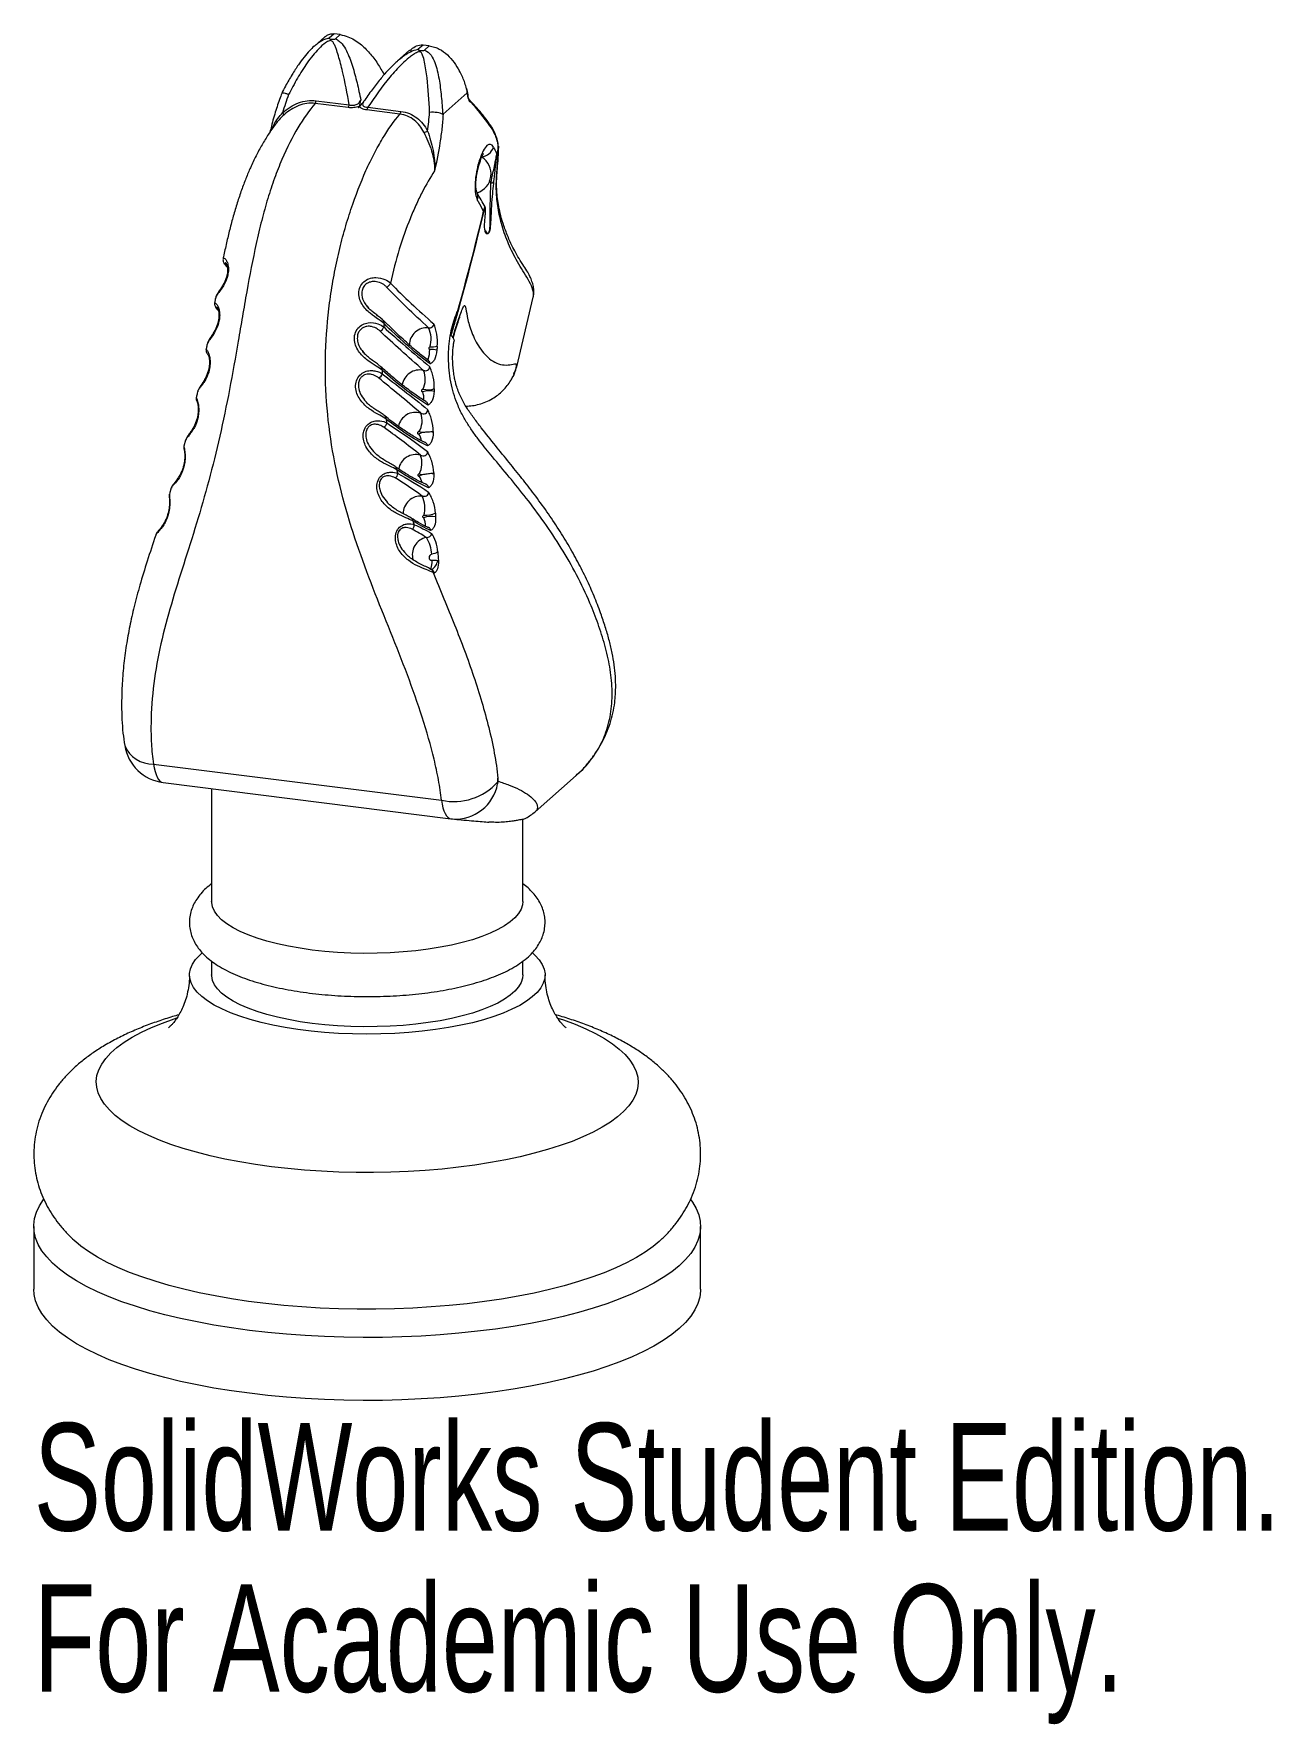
# Paper-space layout '_Dimetric' of a CAD drawing. Header units: millimetres. Extents: x -15 to 40.7, y -19.6 to 56.5.
import ezdxf

# ---------------------------------------------------------------- set-up
doc = ezdxf.new("R2010")
doc.units = ezdxf.units.MM
doc.styles.add('SLDTEXTSTYLE0', font='TXT', dxfattribs={"width": 0.7})

psp = doc.layouts.new('_Dimetric')

# ---------------------------------------------------------------- texts
at = {"color": 7, "linetype": 'Continuous', "char_height": 4.83362, "attachment_point": 1, "style": 'SLDTEXTSTYLE0'}
for s, insert in [('SolidWorks Student Edition.', (-15, -6.019)), ('For Academic Use Only.', (-15, -13.27))]:
    psp.add_mtext(s, dxfattribs=dict(at, insert=insert))

# ---------------------------------------------------------------- linework, layer by layer
at = {"color": 7, "linetype": 'Continuous', "lineweight": 15}
for p, q in [((-1.916, 56.325), (-2.363, 55.931)), ((-1.49, 56.469), (-1.709, 56.276)), ((-1.214, 56.434), (-1.49, 56.469)), ((-1.432, 56.241), (-1.214, 56.434)), ((1.907, 55.729), (1.368, 55.254)), ((2.515, 55.965), (2.296, 55.772)), ((2.791, 55.93), (2.515, 55.965)), ((2.573, 55.737), (2.791, 55.93)), ((-0.858, 53.153), (-2.348, 53.341)), ((-2.299, 53.46), (-0.809, 53.272)), ((-0.163, 53.415), (-0.156, 53.424)), ((3.409, 52.852), (4.495, 53.81)), ((-0.409, 53.137), (-0.346, 53.201)), ((1.468, 52.86), (-0.022, 53.048)), ((0.027, 53.167), (1.517, 52.979)), ((5.012, 50.497), (5.09, 50.756)), ((5.322, 47.593), (5.307, 47.628)), ((5.324, 47.608), (5.328, 47.602)), ((-6.356, 46.034), (-6.295, 45.971)), ((-6.811, 44.586), (-6.811, 44.578)), ((-0.019, 44.233), (0.062, 44.138)), ((6.729, 41.496), (7.47, 44.625)), ((-6.746, 44.067), (-6.743, 44.063)), ((0.707, 43.594), (0.711, 43.59)), ((-0.199, 42.184), (-0.116, 42.078)), ((0.613, 41.494), (0.617, 41.491)), ((-8.178, 38.191), (-8.252, 37.92)), ((-8.816, 36.042), (-8.903, 35.772)), ((1.979, 34.693), (1.985, 34.689)), ((2.903, 32.359), (2.883, 32.371)), ((-9.614, 23.626), (3.341, 21.994)), ((7.554, 21.48), (9.4, 23.108)), ((-9.188, 22.795), (3.766, 21.163)), ((-7, 22.519), (-7, 17.442)), ((7, 17.442), (7, 21.133)), ((-7, 14.757), (-7, 14.142)), ((7, 14.142), (7, 14.758)), ((-15, 2.828), (-15, 0)), ((15, 0), (15, 2.828))]:
    psp.add_line(p, q, dxfattribs=at)
at = {"color": 8, "linetype": 'Continuous', "lineweight": 15}
for p, q in [((5.561, 49.763), (5.505, 49.868)), ((4.084, 43.499), (4.144, 43.736)), ((6.718, 41.599), (6.719, 41.498))]:
    psp.add_line(p, q, dxfattribs=at)
at = {"color": 7, "linetype": 'Continuous', "lineweight": 15, "flags": 128}
for points in [[(-0.363, 53.203), (-0.373, 53.189), (-0.409, 53.137)], [(-7.141, 41.994), (-7.14, 41.992), (-7.138, 41.99)], [(2.823, 42.375), (2.803, 42.373), (2.785, 42.364), (2.772, 42.348), (2.766, 42.328), (2.768, 42.309), (2.777, 42.293), (2.793, 42.283), (2.813, 42.28)], [(2.504, 40.473), (2.485, 40.473), (2.466, 40.466), (2.45, 40.453), (2.442, 40.434), (2.44, 40.415), (2.447, 40.397), (2.461, 40.385), (2.479, 40.379), (2.499, 40.381)], [(2.329, 38.564), (2.31, 38.567), (2.292, 38.562), (2.276, 38.551), (2.265, 38.534), (2.261, 38.516), (2.264, 38.497), (2.275, 38.483), (2.291, 38.474), (2.309, 38.472), (2.328, 38.478)], [(2.339, 36.668), (2.321, 36.67), (2.302, 36.664), (2.287, 36.652), (2.276, 36.636), (2.273, 36.617), (2.277, 36.599), (2.288, 36.585), (2.304, 36.576), (2.323, 36.575), (2.341, 36.581)], [(2.546, 34.804), (2.527, 34.802), (2.51, 34.793), (2.497, 34.778), (2.49, 34.759), (2.491, 34.74), (2.499, 34.724), (2.514, 34.713), (2.532, 34.709), (2.551, 34.712)], [(2.9, 33.061), (2.851, 33.042), (2.811, 33.006), (2.786, 32.96), (2.78, 32.909), (2.793, 32.861), (2.823, 32.824), (2.866, 32.801), (2.916, 32.797)], [(-9.614, 23.626), (-9.585, 23.448), (-9.548, 23.288), (-9.503, 23.147), (-9.451, 23.028), (-9.391, 22.932), (-9.326, 22.86), (-9.256, 22.814), (-9.181, 22.794)], [(3.341, 21.994), (3.369, 21.816), (3.406, 21.655), (3.451, 21.515), (3.504, 21.396), (3.563, 21.3), (3.628, 21.228), (3.699, 21.182), (3.773, 21.162)], [(7, 17.442), (6.986, 17.292), (6.922, 17.095), (6.809, 16.901), (6.647, 16.71), (6.437, 16.525), (6.181, 16.346), (5.88, 16.176), (5.536, 16.014), (5.153, 15.863), (4.733, 15.723), (4.278, 15.595), (3.793, 15.481), (3.28, 15.381), (2.744, 15.295), (2.188, 15.226), (1.616, 15.172), (1.033, 15.134), (0.442, 15.113), (-0.152, 15.109), (-0.745, 15.122), (-1.333, 15.151), (-1.911, 15.197), (-2.475, 15.259), (-3.021, 15.337), (-3.546, 15.43), (-4.045, 15.538), (-4.515, 15.659), (-4.952, 15.793), (-5.354, 15.939), (-5.717, 16.096), (-6.039, 16.262), (-6.317, 16.437), (-6.55, 16.619), (-6.736, 16.807), (-6.873, 17), (-6.961, 17.196), (-6.998, 17.394), (-7, 17.442)], [(7.431, 15.13), (7.556, 15.018), (7.741, 14.815), (7.877, 14.608), (7.963, 14.398), (7.999, 14.186), (7.984, 13.974), (7.919, 13.763), (7.803, 13.555), (7.639, 13.35), (7.426, 13.15), (7.166, 12.956), (6.86, 12.77), (6.512, 12.593), (6.122, 12.425), (5.693, 12.269), (5.229, 12.124), (4.731, 11.992), (4.204, 11.873), (3.65, 11.769), (3.073, 11.68), (2.476, 11.606), (1.864, 11.549), (1.24, 11.508), (0.608, 11.483), (-0.028, 11.475), (-0.663, 11.485), (-1.295, 11.511), (-1.918, 11.553), (-2.529, 11.612), (-3.124, 11.687), (-3.699, 11.778), (-4.251, 11.883), (-4.776, 12.003), (-5.271, 12.136), (-5.732, 12.282), (-6.157, 12.44), (-6.544, 12.608), (-6.889, 12.786), (-7.19, 12.973), (-7.446, 13.167), (-7.655, 13.367), (-7.815, 13.573), (-7.926, 13.781), (-7.987, 13.992), (-7.998, 14.204), (-7.958, 14.416), (-7.867, 14.626), (-7.727, 14.833), (-7.538, 15.035), (-7.427, 15.133)], [(7, 14.142), (6.986, 13.992), (6.922, 13.796), (6.809, 13.601), (6.647, 13.411), (6.437, 13.225), (6.181, 13.047), (5.88, 12.876), (5.536, 12.714), (5.153, 12.563), (4.733, 12.423), (4.278, 12.295), (3.793, 12.181), (3.28, 12.081), (2.744, 11.996), (2.188, 11.926), (1.616, 11.872), (1.033, 11.834), (0.442, 11.813), (-0.152, 11.809), (-0.745, 11.822), (-1.333, 11.851), (-1.911, 11.897), (-2.475, 11.96), (-3.021, 12.037), (-3.546, 12.13), (-4.045, 12.238), (-4.515, 12.359), (-4.952, 12.493), (-5.354, 12.639), (-5.717, 12.796), (-6.039, 12.962), (-6.317, 13.137), (-6.55, 13.319), (-6.736, 13.508), (-6.873, 13.7), (-6.961, 13.896), (-6.998, 14.094), (-7, 14.142)], [(14.561, 4.029), (14.637, 3.922), (14.803, 3.636), (14.919, 3.348), (14.984, 3.058), (14.999, 2.767), (14.963, 2.476), (14.876, 2.187), (14.739, 1.9), (14.552, 1.616), (14.316, 1.336), (14.031, 1.061), (13.699, 0.792), (13.321, 0.53), (12.897, 0.275), (12.43, 0.03), (11.921, -0.206), (11.371, -0.432), (10.783, -0.647), (10.159, -0.85), (9.5, -1.041), (8.809, -1.219), (8.088, -1.382), (7.34, -1.532), (6.567, -1.667), (5.771, -1.787), (4.957, -1.891), (4.125, -1.979), (3.279, -2.051), (2.423, -2.106), (1.558, -2.145), (0.688, -2.166), (-0.185, -2.171), (-1.056, -2.159), (-1.925, -2.13), (-2.786, -2.085), (-3.639, -2.022), (-4.478, -1.944), (-5.303, -1.849), (-6.11, -1.738), (-6.896, -1.612), (-7.659, -1.471), (-8.396, -1.315), (-9.105, -1.145), (-9.782, -0.962), (-10.427, -0.766), (-11.036, -0.558), (-11.608, -0.338), (-12.141, -0.108), (-12.633, 0.132), (-13.082, 0.382), (-13.486, 0.64), (-13.845, 0.905), (-14.157, 1.176), (-14.422, 1.453), (-14.637, 1.735), (-14.803, 2.021), (-14.919, 2.309), (-14.984, 2.599), (-14.999, 2.89), (-14.963, 3.181), (-14.876, 3.47), (-14.739, 3.757), (-14.558, 4.033)], [(13.127, 2.149), (12.861, 1.927), (12.507, 1.674), (12.108, 1.429), (11.666, 1.191), (11.182, 0.963), (10.659, 0.745), (10.097, 0.538), (9.499, 0.343), (8.866, 0.16), (8.203, -0.011), (7.509, -0.167), (6.789, -0.31), (6.045, -0.438), (5.279, -0.551), (4.494, -0.648), (3.693, -0.73), (2.879, -0.796), (2.054, -0.845), (1.222, -0.878), (0.386, -0.894), (-0.451, -0.893), (-1.287, -0.876), (-2.119, -0.842), (-2.943, -0.791), (-3.756, -0.724), (-4.556, -0.641), (-5.339, -0.543), (-6.104, -0.429), (-6.846, -0.299), (-7.564, -0.156), (-8.255, 0.002), (-8.917, 0.174), (-9.546, 0.358), (-10.142, 0.554), (-10.701, 0.762), (-11.221, 0.981), (-11.702, 1.209), (-12.141, 1.447), (-12.536, 1.693), (-12.886, 1.947), (-13.116, 2.139)], [(15, 0), (14.999, -0.062), (14.963, -0.352), (14.876, -0.642), (14.739, -0.929), (14.552, -1.213), (14.316, -1.493), (14.031, -1.768), (13.699, -2.037), (13.321, -2.299), (12.897, -2.553), (12.43, -2.799), (11.921, -3.035), (11.371, -3.261), (10.783, -3.476), (10.159, -3.679), (9.5, -3.869), (8.809, -4.047), (8.088, -4.211), (7.34, -4.361), (6.567, -4.495), (5.771, -4.615), (4.957, -4.719), (4.125, -4.807), (3.279, -4.879), (2.423, -4.934), (1.558, -4.973), (0.688, -4.995), (-0.185, -5), (-1.056, -4.988), (-1.925, -4.959), (-2.786, -4.913), (-3.639, -4.851), (-4.478, -4.772), (-5.303, -4.677), (-6.11, -4.566), (-6.896, -4.44), (-7.659, -4.299), (-8.396, -4.143), (-9.105, -3.974), (-9.782, -3.79), (-10.427, -3.594), (-11.036, -3.386), (-11.608, -3.167), (-12.141, -2.936), (-12.633, -2.696), (-13.082, -2.447), (-13.486, -2.189), (-13.845, -1.924), (-14.157, -1.652), (-14.422, -1.375), (-14.637, -1.093), (-14.803, -0.808), (-14.919, -0.519), (-14.984, -0.229), (-15, 0)]]:
    psp.add_lwpolyline(points, dxfattribs=at)
at = {"color": 8, "linetype": 'Continuous', "lineweight": 15, "flags": 128}
for points in [[(2.673, 41.794), (2.685, 41.796), (2.72, 41.821), (2.751, 41.872), (2.777, 41.946), (2.796, 42.042), (2.808, 42.155), (2.813, 42.28)], [(2.811, 32.375), (2.82, 32.377), (2.849, 32.398), (2.874, 32.442), (2.894, 32.507), (2.908, 32.59), (2.915, 32.688), (2.916, 32.797)], [(8.582, 12.202), (8.831, 12.117), (9.352, 11.923), (9.833, 11.717), (10.275, 11.503), (10.674, 11.279), (11.03, 11.047), (11.34, 10.807), (11.603, 10.562), (11.819, 10.312), (11.986, 10.057), (12.104, 9.8), (12.172, 9.54), (12.191, 9.28), (12.159, 9.02), (12.077, 8.761), (11.945, 8.504), (11.765, 8.25), (11.536, 8.001), (11.26, 7.758), (10.937, 7.52), (10.57, 7.291), (10.159, 7.069), (9.706, 6.857), (9.213, 6.654), (8.683, 6.463), (8.117, 6.283), (7.517, 6.116), (6.887, 5.962), (6.228, 5.822), (5.544, 5.696), (4.837, 5.585), (4.11, 5.49), (3.366, 5.41), (2.609, 5.346), (1.84, 5.298), (1.065, 5.267), (0.284, 5.253), (-0.497, 5.255), (-1.277, 5.274), (-2.051, 5.31), (-2.817, 5.362), (-3.571, 5.43), (-4.31, 5.514), (-5.032, 5.614), (-5.733, 5.729), (-6.411, 5.859), (-7.062, 6.003), (-7.684, 6.161), (-8.275, 6.331), (-8.831, 6.514), (-9.352, 6.708), (-9.833, 6.914), (-10.275, 7.128), (-10.674, 7.352), (-11.03, 7.584), (-11.34, 7.824), (-11.603, 8.069), (-11.819, 8.319), (-11.986, 8.574), (-12.104, 8.831), (-12.172, 9.091), (-12.191, 9.351), (-12.159, 9.611), (-12.077, 9.87), (-11.945, 10.127), (-11.765, 10.381), (-11.536, 10.63), (-11.26, 10.873), (-10.937, 11.111), (-10.57, 11.34), (-10.159, 11.562), (-9.706, 11.774), (-9.213, 11.977), (-8.683, 12.168), (-8.572, 12.205)]]:
    psp.add_lwpolyline(points, dxfattribs=at)
at = {"color": 7, "linetype": 'Continuous', "lineweight": 15}
for centre, radius, start, end in [((-2.592, 53.51), 0.298, 325.26495, 350.20269), ((-1.102, 53.323), 0.298, 325.26495, 350.20269), ((-5.259, 51.631), 1.939, 38.21637, 41.62458), ((-0.267, 53.217), 0.298, 325.26495, 350.20269), ((1.223, 53.03), 0.298, 325.26495, 350.20269), ((2.511, 52.421), 0.382, 274.71997, 302.18552), ((5.829, 51.05), 0.0123, 15.36351, 50.36483), ((5.878, 51.266), 0.0122, 15.78682, 50.66004), ((4.681, 50.17), 0.889, 287.21576, 57.88413), ((5.59, 49.858), 0.0992, 253.14222, 343.50184), ((5.222, 48.486), 0.0183, 4.75373, 38.86555), ((0.835, 45.305), 0.215, 276.20963, 347.26476), ((4.042, 44.007), 0.0412, 358.76612, 27.48472), ((0.526, 43.324), 0.217, 279.98022, 349.71658), ((1.643, 42.726), 1.231, 343.46226, 25.20018), ((0.453, 41.206), 0.219, 285.58998, 353.14839), ((1.556, 40.932), 1.054, 334.15251, 22.17351), ((0.655, 38.98), 0.221, 292.39041, 357.23134), ((1.5, 39.067), 0.969, 328.74607, 20.4084), ((1.454, 37.151), 1.008, 331.35967, 21.26187), ((1.147, 36.688), 0.224, 299.07449, 1.42229), ((1.348, 35.144), 1.246, 344.15769, 25.42504), ((1.889, 34.373), 0.225, 303.93381, 4.48172), ((1.281, 32.967), 1.621, 3.31536, 31.51135), ((-8.938, 24.779), 2, 189.27731, 262.81924), ((3.889, 24.589), 2.653, 258.07497, 318.24778), ((5.928, 22.766), 0.083, 132.98125, 136.71443), ((5.903, 22.795), 0.0684, 116.13587, 119.93277), ((4.016, 23.147), 2, 262.81924, 264.70139)]:
    psp.add_arc(centre, radius, start, end, dxfattribs=at)
at = {"color": 8, "linetype": 'Continuous', "lineweight": 15}
for centre, radius, start, end in [((5.44, 52.358), 0.084, 344.57724, 35.39242), ((5.054, 51.579), 0.66, 278.12963, 341.33781), ((4.894, 50.526), 0.12, 345.20886, 30.25856), ((4.973, 50.785), 0.12, 346.15216, 30.24954), ((4.51, 49.13), 0.471, 342.77322, 28.45056), ((-6.232, 46.149), 0.168, 223.6261, 249.74071), ((0.584, 43.471), 0.174, 348.4082, 42.96179), ((2.687, 42.459), 0.793, 84.99019, 178.70371), ((0.498, 41.369), 0.17, 351.11336, 45.88755), ((2.356, 40.562), 0.788, 77.12563, 171.80905), ((1.392, 40.046), 1.156, 356.84617, 16.85573), ((0.686, 39.156), 0.165, 354.27696, 50.38871), ((2.172, 38.66), 0.782, 72.40095, 169.03046), ((0.51, 37.611), 2.013, 15.79479, 25.49632), ((2.187, 36.76), 0.785, 74.69389, 170.35638), ((1.161, 36.871), 0.163, 357.98474, 53.80862), ((0.284, 35.528), 2.311, 19.11616, 27.10772), ((2.411, 34.888), 0.793, 85.53847, 180.65422), ((1.891, 34.558), 0.161, 0.6181, 54.15525), ((1.442, 34.301), 1.182, 0.6146, 20.35731), ((2.807, 33.047), 0.781, 100.5919, 197.75039), ((2.573, 32.88), 0.605, 303.00339, 351.06242), ((2.8, 32.236), 0.16, 1.68918, 58.98085), ((-9.668, 24.971), 1.346, 202.49123, 272.31857), ((3.966, 23.081), 1.93, 265.99691, 349.79844)]:
    psp.add_arc(centre, radius, start, end, dxfattribs=at)
for points, knots in [([(-2.372, 55.916), (-2.319, 55.964), (-2.208, 56.066), (-2.017, 56.185), (-1.844, 56.257), (-1.741, 56.272), (-1.709, 56.276)], [0, 0, 0, 0, 0.280511, 0.587041, 0.868626, 1, 1, 1, 1]), ([(1.36, 55.245), (1.375, 55.259), (1.522, 55.404), (1.792, 55.591), (2.109, 55.744), (2.26, 55.766), (2.296, 55.772)], [0, 0, 0, 0, 0.057206, 0.570745, 0.900015, 1, 1, 1, 1]), ([(-0.157, 53.415), (-0.176, 53.388), (-0.211, 53.337), (-0.212, 53.266), (-0.177, 53.212), (-0.124, 53.187), (-0.059, 53.17), (-0.013, 53.168), (0.027, 53.167)], [0, 0, 0, 0, 0.2355218, 0.4362151, 0.6175211, 0.7783655, 0.806021, 1, 1, 1, 1]), ([(4.56, 53.572), (4.561, 53.57), (4.565, 53.56), (4.557, 53.549), (4.55, 53.539)], [0, 0, 0, 0, 0.185436, 1, 1, 1, 1]), ([(4.654, 53.389), (4.654, 53.4), (4.655, 53.422), (4.645, 53.447), (4.634, 53.456), (4.631, 53.458)], [0, 0, 0, 0, 0.418254, 0.866613, 1, 1, 1, 1]), ([(-4.261, 52.213), (-4.239, 52.272), (-4.139, 52.533), (-3.953, 52.751), (-3.81, 52.919)], [0, 0, 0, 0, 0.22776, 1, 1, 1, 1]), ([(-3.736, 52.831), (-3.817, 52.756), (-3.957, 52.626), (-4.07, 52.475), (-4.118, 52.411)], [0, 0, 0, 0, 0.576877, 1, 1, 1, 1]), ([(7.468, 44.626), (7.471, 44.634), (7.492, 44.704), (7.483, 44.839), (7.414, 45.098), (7.245, 45.423), (6.919, 45.938), (6.533, 46.6), (6.185, 47.418), (5.944, 48.247), (5.817, 49.046), (5.797, 49.675), (5.824, 50.163), (5.876, 50.685), (5.884, 51.036), (5.89, 51.27)], [0, 0, 0, 0, 0.004149, 0.032663, 0.061862, 0.116055, 0.170706, 0.279991, 0.382885, 0.486396, 0.592007, 0.698916, 0.773944, 0.849145, 1, 1, 1, 1]), ([(5.328, 47.602), (5.346, 47.568), (5.376, 47.512), (5.434, 47.499), (5.474, 47.542), (5.491, 47.579), (5.5, 47.609), (5.508, 47.64), (5.512, 47.663), (5.518, 47.701), (5.526, 47.778), (5.534, 47.957), (5.534, 48.193), (5.532, 48.557), (5.537, 48.965), (5.553, 49.401), (5.559, 49.643), (5.561, 49.763)], [0, 0, 0, 0, 0.109447, 0.183575, 0.205473, 0.217513, 0.225708, 0.228299, 0.238363, 0.240367, 0.252664, 0.288119, 0.374328, 0.462224, 0.642219, 0.820549, 1, 1, 1, 1]), ([(5.236, 48.498), (5.241, 48.516), (5.25, 48.552), (5.264, 48.602), (5.283, 48.665), (5.294, 48.691), (5.294, 48.679), (5.293, 48.675)], [0, 0, 0, 0, 0.104048, 0.204974, 0.380487, 0.835705, 1, 1, 1, 1]), ([(5.319, 48.534), (5.319, 48.544), (5.319, 48.593), (5.307, 48.624), (5.285, 48.62), (5.265, 48.573), (5.252, 48.533), (5.244, 48.503), (5.24, 48.488)], [0, 0, 0, 0, 0.106317, 0.540984, 0.800298, 0.895197, 0.947451, 1, 1, 1, 1]), ([(5.454, 47.496), (5.432, 47.484), (5.364, 47.447), (5.321, 47.511), (5.311, 47.576), (5.31, 47.58)], [0, 0, 0, 0, 0.30383, 0.955192, 1, 1, 1, 1]), ([(-6.473, 46.342), (-6.469, 46.359), (-6.462, 46.393), (-6.374, 46.334), (-6.291, 46.192), (-6.241, 45.983), (-6.247, 45.736), (-6.304, 45.486), (-6.408, 45.241), (-6.546, 45.014), (-6.676, 44.842), (-6.763, 44.715), (-6.817, 44.635), (-6.812, 44.597), (-6.811, 44.586)], [0, 0, 0, 0, 0.108189, 0.217708, 0.304862, 0.389825, 0.464223, 0.537457, 0.615762, 0.703435, 0.80572, 0.884683, 0.965803, 1, 1, 1, 1]), ([(-6.361, 46.153), (-6.369, 46.161), (-6.399, 46.192), (-6.4, 46.125), (-6.333, 46.046), (-6.302, 46.008)], [0, 0, 0, 0, 0.155067, 0.596158, 1, 1, 1, 1]), ([(0.858, 45.091), (0.822, 45.124), (0.73, 45.206), (0.516, 45.308), (0.261, 45.337), (0.058, 45.288), (-0.098, 45.185), (-0.212, 45.024), (-0.244, 44.885), (-0.251, 44.739), (-0.239, 44.648), (-0.188, 44.482), (-0.124, 44.348), (-0.045, 44.261), (-0.019, 44.233)], [0, 0, 0, 0, 0.124414, 0.311363, 0.440661, 0.522836, 0.597303, 0.671974, 0.750496, 0.754116, 0.836195, 0.850722, 0.95124, 1, 1, 1, 1]), ([(-6.864, 44.358), (-6.864, 44.359), (-6.871, 44.38), (-6.832, 44.374), (-6.761, 44.3), (-6.69, 44.16), (-6.644, 43.973), (-6.634, 43.752), (-6.666, 43.512), (-6.747, 43.258), (-6.889, 42.981), (-7.042, 42.774), (-7.147, 42.628), (-7.195, 42.549), (-7.196, 42.51), (-7.197, 42.501)], [0, 0, 0, 0, 0.002039, 0.120053, 0.208136, 0.278892, 0.347711, 0.410964, 0.478174, 0.555524, 0.647608, 0.785127, 0.876944, 0.97135, 1, 1, 1, 1]), ([(-6.759, 44.165), (-6.762, 44.17), (-6.782, 44.199), (-6.79, 44.16), (-6.738, 44.093), (-6.708, 44.055)], [0, 0, 0, 0, 0.069693, 0.476258, 1, 1, 1, 1]), ([(9.395, 23.114), (9.469, 23.178), (9.769, 23.434), (10.204, 23.966), (10.571, 24.609), (10.785, 25.176), (10.95, 25.792), (11.021, 26.407), (11.019, 27.198), (10.927, 28.003), (10.699, 28.977), (10.394, 29.931), (9.98, 30.992), (9.433, 32.141), (8.736, 33.355), (7.967, 34.51), (7.175, 35.568), (6.389, 36.538), (5.683, 37.377), (5.143, 38.038), (4.763, 38.548), (4.487, 38.959), (4.227, 39.417), (4.009, 39.905), (3.841, 40.421), (3.728, 40.939), (3.663, 41.488), (3.649, 42.024), (3.681, 42.539), (3.751, 43.012), (3.856, 43.449), (3.97, 43.784), (4.05, 43.962), (4.079, 44.026)], [0, 0, 0, 0, 0.01147, 0.046124, 0.081726, 0.101102, 0.120623, 0.160553, 0.178044, 0.220092, 0.262571, 0.305817, 0.349191, 0.409856, 0.470757, 0.532226, 0.593849, 0.650104, 0.706415, 0.751569, 0.774185, 0.796853, 0.819538, 0.842603, 0.861039, 0.880055, 0.89855, 0.917768, 0.935229, 0.953227, 0.971178, 0.989569, 1, 1, 1, 1]), ([(3.857, 42.801), (3.887, 42.911), (3.956, 43.161), (4.036, 43.413), (4.1, 43.607), (4.129, 43.693), (4.144, 43.736)], [0, 0, 0, 0, 0.28645, 0.647794, 0.823567, 1, 1, 1, 1]), ([(0.564, 43.11), (0.529, 43.14), (0.439, 43.215), (0.245, 43.302), (0.017, 43.323), (-0.161, 43.277), (-0.297, 43.186), (-0.37, 43.085), (-0.424, 42.968), (-0.458, 42.812), (-0.43, 42.569), (-0.335, 42.341), (-0.238, 42.229), (-0.199, 42.184)], [0, 0, 0, 0, 0.118637, 0.301095, 0.418415, 0.49114, 0.560648, 0.623526, 0.636496, 0.712189, 0.804443, 0.920878, 1, 1, 1, 1]), ([(-7.243, 42.26), (-7.244, 42.262), (-7.25, 42.274), (-7.221, 42.253), (-7.169, 42.175), (-7.115, 42.041), (-7.077, 41.872), (-7.063, 41.657), (-7.089, 41.388), (-7.188, 41.066), (-7.332, 40.81), (-7.463, 40.629), (-7.564, 40.498), (-7.627, 40.413), (-7.628, 40.37), (-7.629, 40.359)], [0, 0, 0, 0, 0.017141, 0.110068, 0.187224, 0.247652, 0.306424, 0.361651, 0.437319, 0.535641, 0.665728, 0.752945, 0.842747, 0.960415, 1, 1, 1, 1]), ([(0.512, 40.995), (0.49, 41.012), (0.409, 41.076), (0.246, 41.153), (0.031, 41.174), (-0.127, 41.135), (-0.249, 41.058), (-0.318, 40.968), (-0.37, 40.861), (-0.408, 40.712), (-0.39, 40.469), (-0.278, 40.178), (-0.139, 40.016), (-0.061, 39.925)], [0, 0, 0, 0, 0.069373, 0.258217, 0.370238, 0.433783, 0.494398, 0.5512, 0.563215, 0.631912, 0.722328, 0.844965, 1, 1, 1, 1]), ([(2.825, 41.618), (2.825, 41.637), (2.824, 41.677), (2.8, 41.732), (2.77, 41.759), (2.756, 41.77)], [0, 0, 0, 0, 0.321057, 0.699688, 1, 1, 1, 1]), ([(-7.689, 40.095), (-7.691, 40.097), (-7.696, 40.101), (-7.675, 40.063), (-7.64, 39.971), (-7.603, 39.828), (-7.582, 39.668), (-7.578, 39.462), (-7.611, 39.188), (-7.695, 38.926), (-7.801, 38.715), (-7.91, 38.547), (-8.024, 38.403), (-8.13, 38.281), (-8.157, 38.222), (-8.172, 38.19)], [0, 0, 0, 0, 0.0299288, 0.1036613, 0.1781921, 0.2303203, 0.2809283, 0.3308746, 0.4076714, 0.515016, 0.5886349, 0.664663, 0.7671041, 0.8726093, 1, 1, 1, 1]), ([(2.726, 39.767), (2.727, 39.775), (2.728, 39.804), (2.712, 39.854), (2.678, 39.9), (2.648, 39.916), (2.637, 39.922)], [0, 0, 0, 0, 0.142373, 0.478704, 0.825773, 1, 1, 1, 1]), ([(0.739, 38.775), (0.714, 38.791), (0.629, 38.848), (0.471, 38.91), (0.276, 38.911), (0.142, 38.863), (0.041, 38.784), (-0.037, 38.659), (-0.077, 38.486), (-0.06, 38.251), (0.052, 37.951), (0.199, 37.777), (0.284, 37.676)], [0, 0, 0, 0, 0.0748249, 0.2623915, 0.3661472, 0.4240862, 0.4798418, 0.5335791, 0.5986679, 0.6887015, 0.820153, 1, 1, 1, 1]), ([(2.708, 37.931), (2.709, 37.946), (2.709, 37.978), (2.693, 38.012), (2.669, 38.044), (2.648, 38.062), (2.624, 38.078), (2.615, 38.081), (2.609, 38.083)], [0, 0, 0, 0, 0.259154, 0.518478, 0.578887, 0.861232, 0.914328, 1, 1, 1, 1]), ([(-8.243, 37.918), (-8.245, 37.917), (-8.251, 37.914), (-8.238, 37.862), (-8.219, 37.765), (-8.2, 37.626), (-8.19, 37.46), (-8.199, 37.239), (-8.253, 36.944), (-8.358, 36.673), (-8.482, 36.461), (-8.606, 36.297), (-8.723, 36.168), (-8.798, 36.089), (-8.806, 36.051), (-8.809, 36.039)], [0, 0, 0, 0, 0.0348011, 0.0986439, 0.1632481, 0.2110562, 0.2574744, 0.3159193, 0.398227, 0.5203662, 0.6067052, 0.6958452, 0.817823, 0.9434297, 1, 1, 1, 1]), ([(1.256, 36.492), (1.174, 36.533), (1.053, 36.594), (0.846, 36.594), (0.714, 36.542), (0.625, 36.459), (0.585, 36.385), (0.553, 36.299), (0.531, 36.17), (0.558, 35.942), (0.675, 35.652), (0.824, 35.483), (0.909, 35.387)], [0, 0, 0, 0, 0.230025, 0.342799, 0.411541, 0.465336, 0.511414, 0.517362, 0.581568, 0.673055, 0.814022, 1, 1, 1, 1]), ([(-8.895, 35.769), (-8.898, 35.766), (-8.905, 35.758), (-8.9, 35.697), (-8.89, 35.596), (-8.882, 35.458), (-8.882, 35.296), (-8.901, 35.077), (-8.963, 34.777), (-9.077, 34.503), (-9.209, 34.29), (-9.34, 34.128), (-9.452, 34.007), (-9.523, 33.946), (-9.515, 33.916), (-9.515, 33.913)], [0, 0, 0, 0, 0.03982, 0.098567, 0.15809, 0.202822, 0.246252, 0.303589, 0.387784, 0.518372, 0.613001, 0.710696, 0.845586, 0.984484, 1, 1, 1, 1]), ([(2.755, 36.052), (2.755, 36.068), (2.755, 36.098), (2.738, 36.131), (2.715, 36.162), (2.693, 36.18), (2.666, 36.196), (2.655, 36.2), (2.647, 36.202)], [0, 0, 0, 0, 0.2509869, 0.492795, 0.5636168, 0.8279256, 0.8953134, 1, 1, 1, 1]), ([(2.015, 34.187), (1.935, 34.221), (1.817, 34.273), (1.625, 34.261), (1.508, 34.205), (1.451, 34.146), (1.412, 34.087), (1.394, 34.048), (1.369, 33.964), (1.354, 33.838), (1.391, 33.615), (1.511, 33.337), (1.659, 33.176), (1.741, 33.088)], [0, 0, 0, 0, 0.226858, 0.338593, 0.405758, 0.45399, 0.45849, 0.503939, 0.509536, 0.5737, 0.666881, 0.815715, 1, 1, 1, 1]), ([(2.853, 34.127), (2.853, 34.132), (2.853, 34.154), (2.845, 34.179), (2.826, 34.213), (2.808, 34.234), (2.779, 34.257), (2.762, 34.264), (2.75, 34.27)], [0, 0, 0, 0, 0.094578, 0.371668, 0.433902, 0.723229, 0.794682, 1, 1, 1, 1]), ([(3.011, 32.211), (3.008, 32.229), (3.005, 32.249), (2.985, 32.289), (2.958, 32.322), (2.924, 32.35), (2.905, 32.358), (2.9, 32.36)], [0, 0, 0, 0, 0.2850657, 0.3340846, 0.6926904, 0.9228577, 1, 1, 1, 1]), ([(5.873, 22.856), (6.047, 22.798), (6.395, 22.681), (6.847, 22.484), (7.227, 22.268), (7.47, 22.065), (7.602, 21.891), (7.659, 21.75), (7.653, 21.621), (7.619, 21.53), (7.562, 21.493), (7.55, 21.485)], [0, 0, 0, 0, 0.149154, 0.298498, 0.44872, 0.599442, 0.692389, 0.785561, 0.879509, 0.973763, 1, 1, 1, 1])]:
    psp.add_open_spline(points, degree=3, knots=knots, dxfattribs=at)
at = {"color": 7, "linetype": 'Continuous', "lineweight": 15}
for points, knots in [([(-1.913, 56.322), (-1.879, 56.351), (-1.798, 56.42), (-1.668, 56.47), (-1.544, 56.469), (-1.49, 56.469)], [0, 0, 0, 0, 0.292513, 0.696054, 1, 1, 1, 1]), ([(-1.709, 56.276), (-1.721, 56.266), (-1.712, 56.254), (-1.669, 56.236), (-1.639, 56.231), (-1.576, 56.223), (-1.543, 56.221), (-1.476, 56.224), (-1.445, 56.231), (-1.432, 56.241)], [0, 0, 0, 0, 0.25, 0.25, 0.5, 0.5, 0.75, 0.75, 1, 1, 1, 1]), ([(-1.214, 56.434), (-1.095, 56.407), (-0.87, 56.356), (-0.575, 56.206), (-0.242, 55.971), (0.113, 55.611), (0.472, 55.142), (0.667, 54.797), (0.762, 54.629)], [0, 0, 0, 0, 0.127795, 0.243199, 0.361491, 0.57472, 0.793026, 1, 1, 1, 1]), ([(-2.375, 55.919), (-2.38, 55.915), (-2.457, 55.853), (-2.614, 55.687), (-2.853, 55.413), (-3.117, 55.052), (-3.397, 54.618), (-3.645, 54.184), (-3.793, 53.896), (-3.85, 53.784)], [0, 0, 0, 0, 0.0072605, 0.1145768, 0.2635799, 0.427674, 0.6296737, 0.8565081, 1, 1, 1, 1]), ([(-0.809, 53.272), (-0.899, 53.788), (-0.997, 54.294), (-1.169, 55.021), (-1.23, 55.256), (-1.33, 55.591), (-1.365, 55.699), (-1.422, 55.855), (-1.442, 55.906), (-1.486, 56.002), (-1.509, 56.049), (-1.556, 56.112), (-1.574, 56.131), (-1.612, 56.153), (-1.627, 56.159), (-1.66, 56.163), (-1.678, 56.162), (-1.731, 56.15), (-1.763, 56.135), (-1.823, 56.102), (-1.851, 56.083), (-1.989, 55.985), (-2.088, 55.892), (-2.37, 55.603), (-2.538, 55.389), (-2.855, 54.942), (-3.002, 54.707), (-3.28, 54.228), (-3.411, 53.984), (-3.537, 53.735)], [0, 0, 0, 0, 0.25, 0.25, 0.375, 0.375, 0.4375, 0.4375, 0.46875, 0.46875, 0.5, 0.5, 0.515625, 0.515625, 0.523438, 0.523438, 0.53125, 0.53125, 0.546875, 0.546875, 0.5625, 0.5625, 0.625, 0.625, 0.75, 0.75, 0.875, 0.875, 1, 1, 1, 1]), ([(-1.432, 56.241), (-1.37, 56.218), (-1.314, 56.184), (-1.215, 56.106), (-1.173, 56.062), (-1.055, 55.921), (-0.992, 55.815), (-0.826, 55.488), (-0.741, 55.254), (-0.588, 54.769), (-0.521, 54.518), (-0.399, 54.009), (-0.343, 53.751), (-0.291, 53.489)], [0, 0, 0, 0, 0.0625, 0.0625, 0.125, 0.125, 0.25, 0.25, 0.5, 0.5, 0.75, 0.75, 1, 1, 1, 1]), ([(2.805, 52.936), (2.784, 53.468), (2.75, 53.992), (2.662, 54.735), (2.627, 54.976), (2.556, 55.311), (2.531, 55.418), (2.483, 55.539), (2.472, 55.563), (2.445, 55.606), (2.43, 55.627), (2.392, 55.649), (2.377, 55.655), (2.343, 55.658), (2.325, 55.657), (2.273, 55.646), (2.24, 55.632), (2.147, 55.588), (2.09, 55.551), (1.978, 55.474), (1.924, 55.433), (1.766, 55.305), (1.666, 55.214), (1.372, 54.929), (1.187, 54.724), (0.656, 54.087), (0.333, 53.633), (0.027, 53.167)], [0, 0, 0, 0, 0.25, 0.25, 0.375, 0.375, 0.4375, 0.4375, 0.453125, 0.453125, 0.46875, 0.46875, 0.476563, 0.476563, 0.484375, 0.484375, 0.5, 0.5, 0.53125, 0.53125, 0.5625, 0.5625, 0.625, 0.625, 0.75, 0.75, 1, 1, 1, 1]), ([(1.916, 55.719), (1.992, 55.786), (2.146, 55.92), (2.339, 55.97), (2.482, 55.966), (2.515, 55.965)], [0, 0, 0, 0, 0.434741, 0.871637, 1, 1, 1, 1]), ([(2.296, 55.772), (2.284, 55.761), (2.294, 55.749), (2.337, 55.732), (2.367, 55.726), (2.43, 55.718), (2.463, 55.716), (2.53, 55.719), (2.561, 55.726), (2.573, 55.737)], [0, 0, 0, 0, 0.25, 0.25, 0.5, 0.5, 0.75, 0.75, 1, 1, 1, 1]), ([(2.573, 55.737), (2.697, 55.69), (2.795, 55.602), (2.942, 55.401), (2.996, 55.288), (3.129, 54.94), (3.184, 54.69), (3.274, 54.181), (3.306, 53.919), (3.358, 53.389), (3.377, 53.121), (3.392, 52.85)], [0, 0, 0, 0, 0.125, 0.125, 0.25, 0.25, 0.5, 0.5, 0.75, 0.75, 1, 1, 1, 1]), ([(2.791, 55.93), (2.873, 55.915), (2.95, 55.896), (3.099, 55.848), (3.171, 55.818), (3.375, 55.713), (3.497, 55.623), (3.83, 55.313), (4.004, 55.062), (4.153, 54.794)], [0, 0, 0, 0, 0.125, 0.125, 0.25, 0.25, 0.5, 0.5, 1, 1, 1, 1]), ([(1.362, 55.243), (1.315, 55.203), (1.163, 55.071), (0.901, 54.797), (0.565, 54.409), (0.203, 53.94), (-0.036, 53.6), (-0.163, 53.42)], [0, 0, 0, 0, 0.077477, 0.255571, 0.478208, 0.72409, 1, 1, 1, 1]), ([(4.495, 53.81), (4.499, 53.813), (4.5, 53.824), (4.5, 53.845), (4.499, 53.856), (4.494, 53.89), (4.49, 53.912), (4.476, 53.978), (4.464, 54.022), (4.427, 54.151), (4.399, 54.237), (4.307, 54.485), (4.237, 54.644), (4.153, 54.794)], [0, 0, 0, 0, 0.03125, 0.03125, 0.0625, 0.0625, 0.125, 0.125, 0.25, 0.25, 0.5, 0.5, 1, 1, 1, 1]), ([(4.558, 53.571), (4.543, 53.676), (4.521, 53.822), (4.488, 53.963), (4.479, 54.003)], [0, 0, 0, 0, 0.716725, 1, 1, 1, 1]), ([(-2.348, 53.341), (-2.612, 53.024), (-2.871, 52.661), (-3.371, 51.826), (-3.612, 51.355), (-3.956, 50.548), (-4.068, 50.264), (-4.279, 49.677), (-4.379, 49.372), (-4.57, 48.741), (-4.661, 48.414), (-4.835, 47.737), (-4.918, 47.386), (-5.152, 46.327), (-5.29, 45.604), (-5.489, 44.5), (-5.553, 44.127), (-5.68, 43.386), (-5.743, 43.018), (-5.932, 41.917), (-6.06, 41.191), (-6.334, 39.753), (-6.479, 39.05), (-6.945, 37.002), (-7.301, 35.708), (-7.87, 33.83), (-8.066, 33.215), (-8.452, 32.005), (-8.64, 31.409), (-8.988, 30.222), (-9.147, 29.631), (-9.415, 28.445), (-9.524, 27.849), (-9.676, 26.648), (-9.72, 26.047), (-9.733, 25.142), (-9.728, 24.84), (-9.693, 24.233), (-9.663, 23.93), (-9.614, 23.626)], [0, 0, 0, 0, 0.0625, 0.0625, 0.125, 0.125, 0.15625, 0.15625, 0.1875, 0.1875, 0.21875, 0.21875, 0.25, 0.25, 0.3125, 0.3125, 0.34375, 0.34375, 0.375, 0.375, 0.4375, 0.4375, 0.5, 0.5, 0.625, 0.625, 0.6875, 0.6875, 0.75, 0.75, 0.8125, 0.8125, 0.875, 0.875, 0.9375, 0.9375, 0.96875, 0.96875, 1, 1, 1, 1]), ([(-3.849, 53.781), (-3.864, 53.744), (-3.959, 53.497), (-4.122, 53.008), (-4.277, 52.465), (-4.355, 52.136), (-4.376, 52.047)], [0, 0, 0, 0, 0.064301, 0.4386754, 0.8473909, 1, 1, 1, 1]), ([(-3.537, 53.735), (-3.54, 53.736), (-3.594, 53.755), (-3.69, 53.785), (-3.791, 53.802), (-3.845, 53.801), (-3.845, 53.786), (-3.845, 53.782)], [0, 0, 0, 0, 0.023122, 0.316182, 0.605434, 0.894413, 1, 1, 1, 1]), ([(-3.81, 52.919), (-3.597, 53.106), (-3.356, 53.26), (-2.969, 53.406), (-2.834, 53.441), (-2.565, 53.475), (-2.432, 53.476), (-2.299, 53.46)], [0, 0, 0, 0, 0.5, 0.5, 0.75, 0.75, 1, 1, 1, 1]), ([(-2.348, 53.341), (-2.47, 53.356), (-2.593, 53.354), (-2.84, 53.32), (-2.965, 53.286), (-3.32, 53.148), (-3.541, 53.003), (-3.736, 52.831)], [0, 0, 0, 0, 0.25, 0.25, 0.5, 0.5, 1, 1, 1, 1]), ([(-0.809, 53.272), (-0.752, 53.257), (-0.689, 53.25), (-0.564, 53.259), (-0.506, 53.277), (-0.413, 53.326), (-0.377, 53.356), (-0.324, 53.421), (-0.305, 53.454), (-0.291, 53.489)], [0, 0, 0, 0, 0.25, 0.25, 0.5, 0.5, 0.75, 0.75, 1, 1, 1, 1]), ([(-0.346, 53.201), (-0.329, 53.219), (-0.293, 53.258), (-0.234, 53.328), (-0.189, 53.384), (-0.164, 53.415), (-0.156, 53.424)], [0, 0, 0, 0, 0.314788, 0.638511, 0.894867, 1, 1, 1, 1]), ([(4.55, 53.539), (4.543, 53.576), (4.537, 53.612), (4.53, 53.647), (4.519, 53.702), (4.508, 53.756), (4.495, 53.81), (4.495, 53.81), (4.495, 53.81), (4.495, 53.81)], [0, 0, 0, 0, 0.0001165475, 0.0001165475, 0.0001165475, 0.0002926609, 0.0002926609, 0.0002926609, 0.0002927209, 0.0002927209, 0.0002927209, 0.0002927209]), ([(4.632, 53.459), (4.616, 53.472), (4.593, 53.49), (4.571, 53.526), (4.565, 53.554), (4.562, 53.568)], [0, 0, 0, 0, 0.526323, 0.762481, 1, 1, 1, 1]), ([(5.506, 52.404), (5.429, 52.511), (5.256, 52.754), (4.969, 53.102), (4.738, 53.345), (4.631, 53.458)], [0, 0, 0, 0, 0.297653, 0.673992, 1, 1, 1, 1]), ([(3.341, 21.994), (3.312, 22.295), (3.265, 22.601), (3.149, 23.218), (3.081, 23.528), (2.855, 24.463), (2.676, 25.094), (2.07, 26.995), (1.571, 28.269), (0.529, 30.86), (-0.012, 32.181), (-0.927, 34.888), (-1.31, 36.273), (-1.682, 38.43), (-1.774, 39.166), (-1.88, 40.652), (-1.895, 41.398), (-1.85, 42.885), (-1.789, 43.629), (-1.643, 44.743), (-1.585, 45.114), (-1.454, 45.84), (-1.38, 46.197), (-1.219, 46.899), (-1.131, 47.244), (-0.941, 47.922), (-0.839, 48.253), (-0.524, 49.202), (-0.297, 49.783), (0.062, 50.582), (0.185, 50.837), (0.436, 51.319), (0.563, 51.544), (0.945, 52.177), (1.204, 52.542), (1.468, 52.86)], [0, 0, 0, 0, 0.03125, 0.03125, 0.0625, 0.0625, 0.125, 0.125, 0.25, 0.25, 0.375, 0.375, 0.5, 0.5, 0.5625, 0.5625, 0.625, 0.625, 0.6875, 0.6875, 0.71875, 0.71875, 0.75, 0.75, 0.78125, 0.78125, 0.8125, 0.8125, 0.875, 0.875, 0.90625, 0.90625, 0.9375, 0.9375, 1, 1, 1, 1]), ([(-0.363, 53.203), (-0.433, 53.177), (-0.515, 53.158), (-0.687, 53.141), (-0.776, 53.143), (-0.858, 53.153)], [0, 0, 0, 0, 0.5, 0.5, 1, 1, 1, 1]), ([(-0.022, 53.048), (-0.105, 53.058), (-0.18, 53.077), (-0.293, 53.13), (-0.33, 53.164), (-0.346, 53.201)], [0, 0, 0, 0, 0.5, 0.5, 1, 1, 1, 1]), ([(2.543, 52.04), (2.491, 52.145), (2.43, 52.243), (2.289, 52.426), (2.207, 52.511), (2.024, 52.657), (1.925, 52.718), (1.708, 52.812), (1.59, 52.845), (1.468, 52.86)], [0, 0, 0, 0, 0.25, 0.25, 0.5, 0.5, 0.75, 0.75, 1, 1, 1, 1]), ([(1.517, 52.979), (1.65, 52.962), (1.779, 52.928), (2.018, 52.828), (2.128, 52.763), (2.33, 52.608), (2.423, 52.516), (2.584, 52.319), (2.654, 52.212), (2.715, 52.097)], [0, 0, 0, 0, 0.25, 0.25, 0.5, 0.5, 0.75, 0.75, 1, 1, 1, 1]), ([(3.392, 52.85), (3.338, 52.884), (3.25, 52.911), (3.036, 52.942), (2.915, 52.945), (2.805, 52.936)], [0, 0, 0, 0, 0.5, 0.5, 1, 1, 1, 1]), ([(3.409, 52.852), (3.398, 52.639), (3.381, 52.424), (3.334, 51.998), (3.305, 51.785), (3.204, 51.148), (3.12, 50.724), (3.029, 50.303)], [0, 0, 0, 0, 0.25, 0.25, 0.5, 0.5, 1, 1, 1, 1]), ([(3.392, 52.85), (3.395, 52.848), (3.399, 52.847), (3.402, 52.848), (3.404, 52.848), (3.407, 52.85), (3.409, 52.852)], [0, 0, 0, 0, 0.00002232162, 0.00002232162, 0.00002232162, 0.00004121863, 0.00004121863, 0.00004121863, 0.00004121863]), ([(-4.121, 52.414), (-4.126, 52.407), (-4.237, 52.262), (-4.444, 51.957), (-4.734, 51.484), (-5.004, 50.983), (-5.245, 50.478), (-5.463, 49.964), (-5.661, 49.436), (-5.85, 48.871), (-6.026, 48.28), (-6.187, 47.679), (-6.333, 47.065), (-6.432, 46.621), (-6.481, 46.378), (-6.488, 46.345)], [0, 0, 0, 0, 0.004655, 0.104206, 0.201773, 0.297326, 0.391397, 0.472699, 0.557288, 0.645907, 0.733005, 0.818776, 0.902965, 0.986993, 1, 1, 1, 1]), ([(2.543, 52.04), (2.606, 51.913), (2.67, 51.781), (2.79, 51.503), (2.847, 51.357), (2.939, 51.062), (2.977, 50.911), (3.024, 50.606), (3.034, 50.452), (3.029, 50.303)], [0, 0, 0, 0, 0.25, 0.25, 0.5, 0.5, 0.75, 0.75, 1, 1, 1, 1]), ([(2.715, 52.097), (2.762, 51.961), (2.809, 51.82), (2.894, 51.529), (2.933, 51.379), (3.024, 50.924), (3.052, 50.608), (3.029, 50.303)], [0, 0, 0, 0, 0.25, 0.25, 0.5, 0.5, 1, 1, 1, 1]), ([(5.894, 51.503), (5.888, 51.537), (5.875, 51.622), (5.84, 51.752), (5.787, 51.9), (5.707, 52.082), (5.613, 52.256), (5.538, 52.36), (5.507, 52.403)], [0, 0, 0, 0, 0.079002, 0.190768, 0.342755, 0.527694, 0.805084, 1, 1, 1, 1]), ([(5.886, 51.276), (5.895, 51.315), (5.896, 51.356), (5.894, 51.428), (5.89, 51.46), (5.877, 51.552), (5.864, 51.605), (5.823, 51.755), (5.791, 51.841), (5.685, 52.082), (5.606, 52.215), (5.521, 52.335)], [0, 0, 0, 0, 0.0625, 0.0625, 0.125, 0.125, 0.25, 0.25, 0.5, 0.5, 1, 1, 1, 1]), ([(5.679, 51.368), (5.606, 51.512), (5.499, 51.539), (5.331, 51.393), (5.275, 51.315), (5.169, 51.111), (5.12, 50.986), (5.077, 50.846)], [0, 0, 0, 0, 0.5, 0.5, 0.75, 0.75, 1, 1, 1, 1]), ([(5.09, 50.755), (5.103, 50.796), (5.132, 50.887), (5.177, 50.991), (5.213, 51.059), (5.234, 51.087), (5.231, 51.084), (5.23, 51.083)], [0, 0, 0, 0, 0.223787, 0.498527, 0.720437, 0.930006, 1, 1, 1, 1]), ([(5.561, 49.763), (5.593, 49.9), (5.63, 50.067), (5.693, 50.371), (5.715, 50.481), (5.753, 50.67), (5.767, 50.737), (5.79, 50.849), (5.798, 50.888), (5.816, 50.972), (5.826, 51.017), (5.836, 51.06)], [0, 0, 0, 0, 0.5, 0.5, 0.75, 0.75, 0.875, 0.875, 0.9375, 0.9375, 1, 1, 1, 1]), ([(5.679, 51.368), (5.687, 51.352), (5.695, 51.337), (5.703, 51.321), (5.747, 51.234), (5.792, 51.147), (5.836, 51.06)], [0, 0, 0, 0, 0.0001053424, 0.0001053424, 0.0001053424, 0.0006844396, 0.0006844396, 0.0006844396, 0.0006844396]), ([(5.84, 51.054), (5.831, 51.012), (5.823, 50.968), (5.809, 50.89), (5.804, 50.854), (5.789, 50.752), (5.781, 50.691), (5.759, 50.517), (5.747, 50.415), (5.715, 50.129), (5.697, 49.968), (5.685, 49.83)], [0, 0, 0, 0, 0.0625, 0.0625, 0.125, 0.125, 0.25, 0.25, 0.5, 0.5, 1, 1, 1, 1]), ([(7.463, 44.621), (7.474, 44.664), (7.501, 44.77), (7.497, 44.941), (7.472, 45.13), (7.415, 45.34), (7.315, 45.574), (7.175, 45.827), (6.981, 46.125), (6.777, 46.435), (6.558, 46.839), (6.34, 47.303), (6.15, 47.806), (6.01, 48.273), (5.915, 48.685), (5.854, 49.068), (5.824, 49.42), (5.818, 49.768), (5.832, 50.132), (5.864, 50.558), (5.904, 50.955), (5.899, 51.226), (5.898, 51.318)], [0, 0, 0, 0, 0.012935, 0.032358, 0.049257, 0.074448, 0.101569, 0.132884, 0.171254, 0.22224, 0.270592, 0.340413, 0.41156, 0.473084, 0.530613, 0.583894, 0.641008, 0.697689, 0.762729, 0.840555, 0.945761, 1, 1, 1, 1]), ([(5.9, 51.416), (5.9, 51.41), (5.904, 51.384), (5.901, 51.331), (5.893, 51.288), (5.89, 51.27)], [0, 0, 0, 0, 0.137845, 0.623985, 1, 1, 1, 1]), ([(3.029, 50.303), (2.839, 50.016), (2.651, 49.694), (2.373, 49.153), (2.281, 48.963), (2.101, 48.57), (2.014, 48.365), (1.757, 47.729), (1.594, 47.274), (1.292, 46.295), (1.157, 45.784), (1.045, 45.258)], [0, 0, 0, 0, 0.25, 0.25, 0.375, 0.375, 0.5, 0.5, 0.75, 0.75, 1, 1, 1, 1]), ([(4.997, 50.586), (4.955, 50.447), (4.919, 50.295), (4.868, 49.987), (4.853, 49.829), (4.845, 49.534), (4.853, 49.395), (4.891, 49.158), (4.92, 49.061), (4.959, 48.99)], [0, 0, 0, 0, 0.25, 0.25, 0.5, 0.5, 0.75, 0.75, 1, 1, 1, 1]), ([(4.929, 49.345), (4.927, 49.348), (4.924, 49.355), (4.909, 49.412), (4.895, 49.505), (4.886, 49.636), (4.888, 49.796), (4.902, 49.979), (4.928, 50.16), (4.964, 50.334), (4.993, 50.437), (5.01, 50.491), (5.011, 50.495)], [0, 0, 0, 0, 0.083122, 0.173469, 0.278423, 0.387404, 0.509342, 0.633484, 0.763949, 0.874256, 0.992333, 1, 1, 1, 1]), ([(4.997, 50.586), (5.011, 50.629), (5.024, 50.673), (5.037, 50.716), (5.05, 50.759), (5.064, 50.802), (5.077, 50.846)], [0, 0, 0, 0, 0.0001473651, 0.0001473651, 0.0001473651, 0.0002944823, 0.0002944823, 0.0002944823, 0.0002944823]), ([(5.685, 49.83), (5.673, 49.699), (5.658, 49.555), (5.626, 49.236), (5.609, 49.062), (5.581, 48.683), (5.571, 48.482), (5.559, 48.197), (5.556, 48.138), (5.55, 48.015), (5.547, 47.95), (5.539, 47.843), (5.536, 47.806), (5.527, 47.728), (5.521, 47.685), (5.504, 47.603), (5.493, 47.567), (5.472, 47.52), (5.463, 47.506), (5.454, 47.496)], [0, 0, 0, 0, 0.25, 0.25, 0.5, 0.5, 0.75, 0.75, 0.8125, 0.8125, 0.875, 0.875, 0.90625, 0.90625, 0.9375, 0.9375, 0.96875, 0.96875, 1, 1, 1, 1]), ([(5.303, 48.682), (5.242, 48.786), (5.112, 49.007), (4.995, 49.23), (4.933, 49.347)], [0, 0, 0, 0, 0.471314, 1, 1, 1, 1]), ([(5.236, 48.498), (5.157, 48.634), (5.081, 48.77), (5.005, 48.907), (4.99, 48.935), (4.975, 48.962), (4.959, 48.99)], [0.00001396, 0.00001396, 0.00001396, 0.00001396, 0.000927453, 0.000927453, 0.000927453, 0.001114253, 0.001114253, 0.001114253, 0.001114253]), ([(5.322, 48.563), (5.32, 48.582), (5.317, 48.617), (5.316, 48.649), (5.3, 48.672), (5.298, 48.676)], [0, 0, 0, 0, 0.5122618, 0.9279958, 1, 1, 1, 1]), ([(5.31, 47.58), (5.299, 47.633), (5.275, 47.739), (5.282, 47.969), (5.299, 48.16), (5.307, 48.255)], [0, 0, 0, 0, 0.334545, 0.666259, 1, 1, 1, 1]), ([(5.307, 48.255), (5.313, 48.324), (5.323, 48.435), (5.32, 48.507), (5.319, 48.534)], [0, 0, 0, 0, 0.621326, 1, 1, 1, 1]), ([(-6.357, 46.156), (-6.357, 46.156), (-6.356, 46.155), (-6.333, 46.12), (-6.306, 46.046), (-6.285, 45.933), (-6.283, 45.796), (-6.302, 45.643), (-6.344, 45.486), (-6.405, 45.329), (-6.482, 45.181), (-6.567, 45.043), (-6.656, 44.914), (-6.742, 44.783), (-6.804, 44.68), (-6.815, 44.605), (-6.818, 44.588)], [0, 0, 0, 0, 0.038498, 0.10312, 0.169782, 0.234122, 0.297588, 0.360087, 0.425303, 0.493763, 0.566595, 0.645498, 0.733772, 0.836236, 0.964276, 1, 1, 1, 1]), ([(-6.486, 46.344), (-6.487, 46.342), (-6.496, 46.314), (-6.487, 46.262), (-6.468, 46.192), (-6.427, 46.118), (-6.381, 46.065), (-6.353, 46.034)], [0, 0, 0, 0, 0.01193, 0.175225, 0.370604, 0.624409, 1, 1, 1, 1]), ([(0.755, 43.436), (0.692, 43.493), (0.605, 43.555), (0.392, 43.703), (0.265, 43.788), (0.069, 43.952), (0.003, 44.013), (-0.122, 44.148), (-0.182, 44.224), (-0.283, 44.39), (-0.324, 44.482), (-0.376, 44.673), (-0.385, 44.775), (-0.365, 44.971), (-0.334, 45.067), (-0.238, 45.233), (-0.173, 45.304), (-0.025, 45.412), (0.058, 45.45), (0.222, 45.497), (0.306, 45.506), (0.539, 45.506), (0.679, 45.469), (0.901, 45.375), (0.987, 45.317), (1.045, 45.258)], [0, 0, 0, 0, 0.125, 0.125, 0.25, 0.25, 0.3125, 0.3125, 0.375, 0.375, 0.4375, 0.4375, 0.5, 0.5, 0.5625, 0.5625, 0.625, 0.625, 0.6875, 0.6875, 0.75, 0.75, 0.875, 0.875, 1, 1, 1, 1]), ([(2.757, 43.25), (2.414, 43.562), (2.085, 43.867), (1.453, 44.479), (1.151, 44.784), (0.858, 45.091)], [0, 0, 0, 0, 0.5, 0.5, 1, 1, 1, 1]), ([(1.045, 45.258), (1.34, 44.95), (1.649, 44.646), (2.3, 44.036), (2.642, 43.732), (3.002, 43.419)], [0, 0, 0, 0, 0.5, 0.5, 1, 1, 1, 1]), ([(-6.757, 44.168), (-6.757, 44.168), (-6.76, 44.171), (-6.744, 44.15), (-6.717, 44.094), (-6.689, 43.996), (-6.672, 43.869), (-6.673, 43.724), (-6.693, 43.568), (-6.735, 43.408), (-6.794, 43.249), (-6.87, 43.096), (-6.956, 42.954), (-7.047, 42.819), (-7.125, 42.694), (-7.18, 42.602), (-7.189, 42.544), (-7.191, 42.536)], [0, 0, 0, 0, 0.014503, 0.067326, 0.127543, 0.186195, 0.242348, 0.29994, 0.360642, 0.425515, 0.4962, 0.573859, 0.659699, 0.756775, 0.870749, 0.982611, 1, 1, 1, 1]), ([(-6.831, 44.582), (-6.836, 44.554), (-6.85, 44.481), (-6.863, 44.406), (-6.872, 44.36)], [0, 0, 0, 0, 0.368193, 1, 1, 1, 1]), ([(-6.864, 44.359), (-6.866, 44.338), (-6.87, 44.292), (-6.854, 44.235), (-6.827, 44.175), (-6.794, 44.12), (-6.755, 44.08), (-6.74, 44.066)], [0, 0, 0, 0, 0.130409, 0.289052, 0.493111, 0.8107, 1, 1, 1, 1]), ([(0.704, 43.592), (0.68, 43.616), (0.615, 43.681), (0.476, 43.786), (0.304, 43.913), (0.143, 44.049), (0.034, 44.151), (-0.015, 44.219), (-0.024, 44.231)], [0, 0, 0, 0, 0.146752, 0.393265, 0.626183, 0.805482, 0.964981, 1, 1, 1, 1]), ([(4.144, 43.736), (4.189, 43.865), (4.227, 43.967), (4.293, 44.125), (4.321, 44.181), (4.365, 44.248), (4.381, 44.259), (4.408, 44.243), (4.418, 44.216), (4.446, 44.087), (4.462, 43.939), (4.532, 43.571), (4.586, 43.349), (4.752, 42.894), (4.863, 42.659), (5.143, 42.221), (5.311, 42.015), (5.606, 41.775), (5.711, 41.709), (5.935, 41.613), (6.052, 41.583), (6.281, 41.563), (6.393, 41.576), (6.541, 41.604), (6.587, 41.615), (6.666, 41.624), (6.699, 41.622), (6.718, 41.599)], [0, 0, 0, 0, 0.0625, 0.0625, 0.125, 0.125, 0.1875, 0.1875, 0.25, 0.25, 0.375, 0.375, 0.5, 0.5, 0.625, 0.625, 0.75, 0.75, 0.8125, 0.8125, 0.875, 0.875, 0.9375, 0.9375, 0.96875, 0.96875, 1, 1, 1, 1]), ([(-6.746, 44.067), (-6.735, 44.054), (-6.717, 44.036), (-6.702, 44.017), (-6.696, 44.011)], [0, 0, 0, 0, 0.665584, 1, 1, 1, 1]), ([(0.666, 41.343), (0.596, 41.398), (0.505, 41.456), (0.287, 41.593), (0.158, 41.672), (-0.103, 41.87), (-0.239, 41.991), (-0.408, 42.218), (-0.458, 42.302), (-0.535, 42.479), (-0.562, 42.576), (-0.583, 42.772), (-0.577, 42.874), (-0.524, 43.063), (-0.478, 43.153), (-0.355, 43.3), (-0.278, 43.358), (-0.116, 43.439), (-0.032, 43.461), (0.209, 43.492), (0.353, 43.467), (0.585, 43.391), (0.676, 43.339), (0.74, 43.285)], [0, 0, 0, 0, 0.125, 0.125, 0.25, 0.25, 0.375, 0.375, 0.4375, 0.4375, 0.5, 0.5, 0.5625, 0.5625, 0.625, 0.625, 0.6875, 0.6875, 0.75, 0.75, 0.875, 0.875, 1, 1, 1, 1]), ([(2.755, 41.769), (2.595, 41.894), (2.228, 42.18), (1.664, 42.678), (1.14, 43.167), (0.831, 43.474), (0.713, 43.591)], [0, 0, 0, 0, 0.216237, 0.495625, 0.80839, 1, 1, 1, 1]), ([(2.825, 41.618), (2.445, 41.905), (2.083, 42.208), (1.393, 42.821), (1.066, 43.13), (0.755, 43.436)], [0, 0, 0, 0, 0.5, 0.5, 1, 1, 1, 1]), ([(2.757, 43.25), (2.812, 43.24), (2.871, 43.252), (2.963, 43.314), (2.995, 43.365), (3.002, 43.419)], [0, 0, 0, 0, 0.5, 0.5, 1, 1, 1, 1]), ([(3.148, 42.402), (3.165, 42.585), (3.155, 42.784), (3.111, 43.048), (3.093, 43.129), (3.05, 43.281), (3.026, 43.351), (3.002, 43.419)], [0, 0, 0, 0, 0.5, 0.5, 0.75, 0.75, 1, 1, 1, 1]), ([(3.761, 42.926), (3.815, 43.101), (3.869, 43.278), (3.974, 43.646), (4.027, 43.837), (4.079, 44.026)], [0, 0, 0, 0, 0.5, 0.5, 1, 1, 1, 1]), ([(4.084, 44.006), (4.031, 43.82), (3.979, 43.632), (3.874, 43.266), (3.821, 43.09), (3.768, 42.914)], [0, 0, 0, 0, 0.5, 0.5, 1, 1, 1, 1]), ([(3.867, 42.788), (3.875, 42.818), (3.903, 42.922), (3.948, 43.077), (4.004, 43.258), (4.049, 43.395), (4.076, 43.474), (4.085, 43.498)], [0, 0, 0, 0, 0.097284, 0.326964, 0.573495, 0.865446, 1, 1, 1, 1]), ([(4.087, 43.507), (4.087, 43.508), (4.103, 43.558), (4.128, 43.625), (4.154, 43.697), (4.168, 43.729), (4.166, 43.725), (4.166, 43.724)], [0, 0, 0, 0, 0.004562, 0.344722, 0.650322, 0.919073, 1, 1, 1, 1]), ([(2.532, 41.329), (2.179, 41.642), (1.839, 41.94), (1.183, 42.529), (0.868, 42.819), (0.564, 43.11)], [0, 0, 0, 0, 0.5, 0.5, 1, 1, 1, 1]), ([(0.74, 43.285), (1.054, 42.993), (1.385, 42.704), (2.077, 42.114), (2.438, 41.814), (2.816, 41.494)], [0, 0, 0, 0, 0.5, 0.5, 1, 1, 1, 1]), ([(3.761, 42.926), (3.763, 42.924), (3.81, 42.876), (3.876, 42.785), (3.915, 42.683), (3.9, 42.631), (3.896, 42.615)], [0, 0, 0, 0, 0.018388, 0.42354, 0.828757, 1, 1, 1, 1]), ([(9.422, 23.138), (9.51, 23.22), (9.718, 23.412), (10.008, 23.748), (10.296, 24.139), (10.546, 24.555), (10.758, 24.992), (10.93, 25.447), (11.058, 25.916), (11.135, 26.353), (11.169, 26.739), (11.182, 27.125), (11.169, 27.573), (11.115, 28.093), (11.024, 28.625), (10.896, 29.172), (10.731, 29.743), (10.519, 30.382), (10.246, 31.096), (9.909, 31.861), (9.525, 32.632), (9.092, 33.41), (8.61, 34.195), (8.08, 34.987), (7.522, 35.754), (6.952, 36.489), (6.367, 37.213), (5.751, 37.967), (5.225, 38.623), (4.799, 39.18), (4.529, 39.56), (4.332, 39.885), (4.197, 40.153), (4.093, 40.399), (4.013, 40.628), (3.953, 40.862), (3.907, 41.092), (3.871, 41.348), (3.848, 41.62), (3.84, 41.894), (3.846, 42.157), (3.866, 42.384), (3.886, 42.533), (3.9, 42.6), (3.903, 42.614)], [0, 0, 0, 0, 0.014044, 0.033129, 0.052348, 0.071709, 0.091202, 0.110804, 0.130472, 0.150136, 0.164692, 0.177352, 0.198983, 0.22104, 0.244107, 0.268505, 0.294608, 0.32314, 0.359945, 0.397712, 0.436891, 0.477646, 0.520138, 0.56449, 0.61081, 0.654227, 0.699472, 0.749025, 0.802362, 0.831196, 0.859994, 0.88161, 0.896617, 0.909028, 0.921764, 0.93029, 0.939451, 0.949202, 0.959359, 0.969674, 0.979806, 0.989517, 0.997744, 1, 1, 1, 1]), ([(-7.151, 42.03), (-7.142, 42.007), (-7.126, 41.962), (-7.104, 41.848), (-7.094, 41.716), (-7.1, 41.57), (-7.123, 41.414), (-7.166, 41.251), (-7.227, 41.09), (-7.304, 40.935), (-7.391, 40.791), (-7.483, 40.658), (-7.564, 40.534), (-7.618, 40.439), (-7.628, 40.376), (-7.63, 40.362)], [0, 0, 0, 0, 0.054536, 0.110352, 0.163954, 0.220372, 0.282953, 0.353012, 0.431009, 0.517498, 0.614082, 0.722098, 0.8497, 0.966299, 1, 1, 1, 1]), ([(-7.206, 42.503), (-7.212, 42.475), (-7.226, 42.393), (-7.242, 42.313), (-7.252, 42.261)], [0, 0, 0, 0, 0.352166, 1, 1, 1, 1]), ([(-7.245, 42.26), (-7.247, 42.252), (-7.253, 42.226), (-7.248, 42.187), (-7.237, 42.145), (-7.218, 42.103), (-7.191, 42.055), (-7.155, 42.014), (-7.135, 41.992)], [0, 0, 0, 0, 0.04448, 0.142309, 0.252875, 0.419539, 0.685876, 1, 1, 1, 1]), ([(0.612, 41.493), (0.575, 41.525), (0.493, 41.596), (0.331, 41.71), (0.147, 41.839), (-0.027, 41.985), (-0.144, 42.095), (-0.196, 42.167), (-0.205, 42.18)], [0, 0, 0, 0, 0.183896, 0.402652, 0.628684, 0.806893, 0.96525, 1, 1, 1, 1]), ([(3.133, 42.248), (3.117, 42.067), (3.076, 41.914), (2.991, 41.758), (2.96, 41.718), (2.895, 41.657), (2.86, 41.636), (2.825, 41.618)], [0, 0, 0, 0, 0.5, 0.5, 0.75, 0.75, 1, 1, 1, 1]), ([(0.85, 39.14), (0.772, 39.193), (0.675, 39.247), (0.45, 39.372), (0.32, 39.444), (0.121, 39.579), (0.054, 39.628), (-0.079, 39.739), (-0.145, 39.801), (-0.326, 40.005), (-0.431, 40.171), (-0.512, 40.45), (-0.527, 40.549), (-0.52, 40.746), (-0.499, 40.846), (-0.415, 41.026), (-0.353, 41.106), (-0.207, 41.225), (-0.125, 41.266), (0.034, 41.314), (0.112, 41.322), (0.256, 41.322), (0.323, 41.314), (0.503, 41.274), (0.599, 41.23), (0.67, 41.18)], [0, 0, 0, 0, 0.125, 0.125, 0.25, 0.25, 0.3125, 0.3125, 0.375, 0.375, 0.5, 0.5, 0.5625, 0.5625, 0.625, 0.625, 0.6875, 0.6875, 0.75, 0.75, 0.8125, 0.8125, 0.875, 0.875, 1, 1, 1, 1]), ([(2.64, 39.926), (2.493, 40.02), (2.163, 40.23), (1.644, 40.618), (1.113, 41.047), (0.774, 41.352), (0.618, 41.492)], [0, 0, 0, 0, 0.204238, 0.457284, 0.749797, 1, 1, 1, 1]), ([(2.726, 39.767), (2.356, 39.994), (1.998, 40.248), (1.31, 40.782), (0.981, 41.061), (0.666, 41.343)], [0, 0, 0, 0, 0.5, 0.5, 1, 1, 1, 1]), ([(0.67, 41.18), (0.988, 40.93), (1.318, 40.676), (2.001, 40.146), (2.355, 39.87), (2.721, 39.563)], [0, 0, 0, 0, 0.5, 0.5, 1, 1, 1, 1]), ([(2.532, 41.329), (2.593, 41.309), (2.662, 41.312), (2.774, 41.372), (2.813, 41.43), (2.816, 41.494)], [0, 0, 0, 0, 0.5, 0.5, 1, 1, 1, 1]), ([(3.013, 40.495), (3.021, 40.675), (3.002, 40.869), (2.946, 41.129), (2.923, 41.209), (2.872, 41.358), (2.844, 41.428), (2.816, 41.494)], [0, 0, 0, 0, 0.5, 0.5, 0.75, 0.75, 1, 1, 1, 1]), ([(6.554, 41.034), (6.559, 41.047), (6.595, 41.134), (6.684, 41.31), (6.706, 41.496), (6.718, 41.599)], [0, 0, 0, 0, 0.068402, 0.480255, 1, 1, 1, 1]), ([(6.571, 41.063), (6.593, 41.12), (6.632, 41.215), (6.663, 41.316), (6.677, 41.366), (6.679, 41.372), (6.679, 41.374), (6.68, 41.375), (6.68, 41.376), (6.68, 41.376), (6.68, 41.376)], [0, 0, 0, 0, 0.554479, 0.930082, 0.970675, 0.977483, 0.98335, 0.988697, 0.994069, 1, 1, 1, 1]), ([(6.593, 41.171), (6.593, 41.171), (6.593, 41.171), (6.593, 41.171), (6.593, 41.172), (6.593, 41.172), (6.594, 41.174), (6.597, 41.179), (6.605, 41.194), (6.66, 41.301), (6.696, 41.403), (6.728, 41.495)], [0, 0, 0, 0, 0.000392, 0.002627, 0.004697, 0.006882, 0.009421, 0.016114, 0.052552, 0.142825, 1, 1, 1, 1]), ([(-7.636, 40.361), (-7.644, 40.327), (-7.663, 40.238), (-7.684, 40.151), (-7.697, 40.097)], [0, 0, 0, 0, 0.376333, 1, 1, 1, 1]), ([(2.409, 39.405), (2.074, 39.697), (1.748, 39.967), (1.116, 40.491), (0.809, 40.745), (0.512, 40.995)], [0, 0, 0, 0, 0.5, 0.5, 1, 1, 1, 1]), ([(3.008, 40.396), (3, 40.219), (2.966, 40.069), (2.889, 39.91), (2.859, 39.87), (2.796, 39.807), (2.761, 39.785), (2.726, 39.767)], [0, 0, 0, 0, 0.5, 0.5, 0.75, 0.75, 1, 1, 1, 1]), ([(4.436, 39.724), (4.534, 39.729), (4.734, 39.74), (5.036, 39.803), (5.342, 39.907), (5.621, 40.047), (5.883, 40.223), (6.109, 40.421), (6.302, 40.641), (6.447, 40.847), (6.518, 40.981), (6.548, 41.037)], [0, 0, 0, 0, 0.116131, 0.23627, 0.355892, 0.487159, 0.59381, 0.714021, 0.820543, 0.924729, 1, 1, 1, 1]), ([(-7.665, 39.948), (-7.666, 39.948), (-7.666, 39.95), (-7.656, 39.928), (-7.639, 39.877), (-7.619, 39.791), (-7.604, 39.677), (-7.6, 39.544), (-7.609, 39.4), (-7.634, 39.246), (-7.676, 39.084), (-7.737, 38.923), (-7.814, 38.767), (-7.902, 38.624), (-7.996, 38.493), (-8.081, 38.376), (-8.146, 38.28), (-8.162, 38.212), (-8.167, 38.194)], [0, 0, 0, 0, 0.014792, 0.06554, 0.113409, 0.157435, 0.20269, 0.246909, 0.293982, 0.347303, 0.408037, 0.47721, 0.554358, 0.640786, 0.736786, 0.847298, 0.960168, 1, 1, 1, 1]), ([(-7.693, 40.096), (-7.695, 40.087), (-7.7, 40.065), (-7.698, 40.032), (-7.691, 40.003), (-7.685, 39.984), (-7.68, 39.972), (-7.674, 39.96), (-7.669, 39.951), (-7.664, 39.944), (-7.662, 39.941)], [0, 0, 0, 0, 0.098048, 0.237657, 0.348601, 0.427315, 0.500382, 0.607472, 0.841302, 1, 1, 1, 1]), ([(0.791, 39.283), (0.738, 39.322), (0.634, 39.4), (0.447, 39.518), (0.253, 39.649), (0.078, 39.78), (-0.021, 39.883), (-0.062, 39.926)], [0, 0, 0, 0, 0.2302826, 0.4604245, 0.6733623, 0.8652636, 1, 1, 1, 1]), ([(2.409, 39.405), (2.474, 39.375), (2.55, 39.369), (2.647, 39.41), (2.676, 39.433), (2.714, 39.492), (2.723, 39.528), (2.721, 39.563)], [0, 0, 0, 0, 0.5, 0.5, 0.75, 0.75, 1, 1, 1, 1]), ([(2.965, 38.586), (2.966, 38.762), (2.938, 38.951), (2.87, 39.206), (2.843, 39.284), (2.785, 39.431), (2.753, 39.499), (2.721, 39.563)], [0, 0, 0, 0, 0.5, 0.5, 0.75, 0.75, 1, 1, 1, 1]), ([(1.324, 36.865), (1.238, 36.915), (1.136, 36.964), (0.905, 37.077), (0.773, 37.141), (0.503, 37.302), (0.364, 37.398), (0.171, 37.583), (0.11, 37.65), (0.001, 37.797), (-0.049, 37.878), (-0.127, 38.051), (-0.156, 38.141), (-0.188, 38.335), (-0.189, 38.433), (-0.152, 38.629), (-0.114, 38.724), (-0.001, 38.88), (0.073, 38.942), (0.224, 39.024), (0.302, 39.046), (0.445, 39.067), (0.512, 39.066), (0.696, 39.047), (0.797, 39.012), (0.876, 38.969)], [0, 0, 0, 0, 0.125, 0.125, 0.25, 0.25, 0.375, 0.375, 0.4375, 0.4375, 0.5, 0.5, 0.5625, 0.5625, 0.625, 0.625, 0.6875, 0.6875, 0.75, 0.75, 0.8125, 0.8125, 0.875, 0.875, 1, 1, 1, 1]), ([(2.61, 38.085), (2.571, 38.102), (2.387, 38.185), (2.049, 38.381), (1.582, 38.681), (1.158, 38.988), (0.896, 39.201), (0.795, 39.283)], [0, 0, 0, 0, 0.061571, 0.29362, 0.545169, 0.823582, 1, 1, 1, 1]), ([(2.708, 37.931), (2.385, 38.088), (2.066, 38.276), (1.445, 38.685), (1.142, 38.908), (0.85, 39.14)], [0, 0, 0, 0, 0.5, 0.5, 1, 1, 1, 1]), ([(0.876, 38.969), (1.167, 38.781), (1.465, 38.583), (2.077, 38.158), (2.391, 37.932), (2.711, 37.678)], [0, 0, 0, 0, 0.5, 0.5, 1, 1, 1, 1]), ([(2.394, 37.517), (2.107, 37.755), (1.826, 37.973), (1.274, 38.388), (1.004, 38.585), (0.739, 38.775)], [0, 0, 0, 0, 0.5, 0.5, 1, 1, 1, 1]), ([(2.921, 38.569), (2.918, 38.569), (2.916, 38.569), (2.914, 38.569), (2.838, 38.562), (2.761, 38.556), (2.685, 38.55), (2.609, 38.544), (2.534, 38.538), (2.458, 38.531), (2.455, 38.531), (2.453, 38.531), (2.451, 38.531)], [-0.0000073626, -0.0000073626, -0.0000073626, -0.0000073626, 0, 0, 0, 0.0002378785, 0.0002378785, 0.0002378785, 0.0004757583, 0.0004757583, 0.0004757583, 0.0004831381, 0.0004831381, 0.0004831381, 0.0004831381]), ([(2.965, 38.559), (2.965, 38.386), (2.937, 38.238), (2.866, 38.078), (2.838, 38.037), (2.777, 37.972), (2.742, 37.949), (2.708, 37.931)], [0, 0, 0, 0, 0.5, 0.5, 0.75, 0.75, 1, 1, 1, 1]), ([(-8.213, 37.585), (-8.212, 37.582), (-8.209, 37.546), (-8.207, 37.453), (-8.213, 37.32), (-8.232, 37.175), (-8.266, 37.022), (-8.316, 36.863), (-8.384, 36.705), (-8.466, 36.555), (-8.558, 36.42), (-8.654, 36.297), (-8.732, 36.194), (-8.793, 36.111), (-8.807, 36.055), (-8.81, 36.043)], [0, 0, 0, 0, 0.005741, 0.056261, 0.107071, 0.162764, 0.227453, 0.301971, 0.387941, 0.483616, 0.591242, 0.710775, 0.851839, 0.966392, 1, 1, 1, 1]), ([(-8.248, 37.92), (-8.248, 37.919), (-8.254, 37.904), (-8.254, 37.878), (-8.254, 37.847), (-8.25, 37.821), (-8.244, 37.795), (-8.235, 37.753), (-8.221, 37.68), (-8.215, 37.615), (-8.213, 37.585)], [0, 0, 0, 0, 0.005742, 0.075994, 0.141731, 0.224778, 0.368711, 0.639434, 0.838256, 1, 1, 1, 1]), ([(1.257, 37.002), (1.255, 37.003), (1.199, 37.048), (1.061, 37.124), (0.854, 37.244), (0.641, 37.375), (0.447, 37.514), (0.334, 37.626), (0.284, 37.676)], [0, 0, 0, 0, 0.008177, 0.242543, 0.464206, 0.665659, 0.85023, 1, 1, 1, 1]), ([(2.394, 37.517), (2.461, 37.488), (2.539, 37.481), (2.639, 37.52), (2.669, 37.542), (2.708, 37.603), (2.716, 37.641), (2.711, 37.678)], [0, 0, 0, 0, 0.5, 0.5, 0.75, 0.75, 1, 1, 1, 1]), ([(2.991, 36.72), (2.986, 36.892), (2.953, 37.076), (2.875, 37.327), (2.846, 37.404), (2.781, 37.548), (2.746, 37.615), (2.711, 37.678)], [0, 0, 0, 0, 0.5, 0.5, 0.75, 0.75, 1, 1, 1, 1]), ([(2.052, 34.56), (1.962, 34.606), (1.858, 34.65), (1.623, 34.751), (1.491, 34.808), (1.219, 34.953), (1.08, 35.039), (0.814, 35.261), (0.691, 35.394), (0.549, 35.633), (0.51, 35.718), (0.453, 35.898), (0.435, 35.995), (0.434, 36.189), (0.45, 36.288), (0.526, 36.471), (0.584, 36.55), (0.718, 36.664), (0.792, 36.7), (0.932, 36.743), (0.998, 36.752), (1.183, 36.754), (1.285, 36.729), (1.37, 36.693)], [0, 0, 0, 0, 0.125, 0.125, 0.25, 0.25, 0.375, 0.375, 0.5, 0.5, 0.5625, 0.5625, 0.625, 0.625, 0.6875, 0.6875, 0.75, 0.75, 0.8125, 0.8125, 0.875, 0.875, 1, 1, 1, 1]), ([(2.648, 36.204), (2.645, 36.206), (2.503, 36.262), (2.214, 36.411), (1.761, 36.667), (1.439, 36.872), (1.267, 36.995), (1.258, 37.002)], [0, 0, 0, 0, 0.007229, 0.305154, 0.618989, 0.979739, 1, 1, 1, 1]), ([(2.927, 36.693), (2.925, 36.693), (2.923, 36.692), (2.92, 36.692), (2.846, 36.683), (2.771, 36.675), (2.696, 36.666), (2.621, 36.657), (2.547, 36.648), (2.472, 36.64), (2.47, 36.64), (2.468, 36.639), (2.465, 36.639)], [-0.0000074414, -0.0000074414, -0.0000074414, -0.0000074414, 0, 0, 0, 0.0002337212, 0.0002337212, 0.0002337212, 0.0004674434, 0.0004674434, 0.0004674434, 0.0004749084, 0.0004749084, 0.0004749084, 0.0004749084]), ([(2.992, 36.68), (2.997, 36.51), (2.975, 36.363), (2.909, 36.203), (2.882, 36.161), (2.822, 36.095), (2.789, 36.071), (2.755, 36.052)], [0, 0, 0, 0, 0.5, 0.5, 0.75, 0.75, 1, 1, 1, 1]), ([(-8.901, 35.769), (-8.902, 35.764), (-8.909, 35.743), (-8.91, 35.71), (-8.91, 35.668), (-8.905, 35.622), (-8.898, 35.553), (-8.896, 35.488), (-8.895, 35.459)], [0, 0, 0, 0, 0.031044, 0.147896, 0.320627, 0.585468, 0.816574, 1, 1, 1, 1]), ([(2.473, 35.679), (2.539, 35.663), (2.609, 35.665), (2.697, 35.707), (2.724, 35.728), (2.759, 35.784), (2.767, 35.818), (2.763, 35.852)], [0, 0, 0, 0, 0.5, 0.5, 0.75, 0.75, 1, 1, 1, 1]), ([(3.068, 34.909), (3.058, 35.079), (3.021, 35.259), (2.938, 35.506), (2.906, 35.583), (2.837, 35.725), (2.8, 35.791), (2.763, 35.852)], [0, 0, 0, 0, 0.5, 0.5, 0.75, 0.75, 1, 1, 1, 1]), ([(-8.895, 35.459), (-8.895, 35.455), (-8.893, 35.419), (-8.894, 35.327), (-8.904, 35.196), (-8.925, 35.055), (-8.958, 34.906), (-9.007, 34.75), (-9.072, 34.593), (-9.152, 34.444), (-9.242, 34.308), (-9.338, 34.187), (-9.42, 34.084), (-9.482, 34.009), (-9.503, 33.949), (-9.508, 33.934)], [0, 0, 0, 0, 0.0062713, 0.0560597, 0.1047805, 0.1579599, 0.2201564, 0.2923581, 0.3769613, 0.4715584, 0.5782084, 0.6971248, 0.8334775, 0.9583978, 1, 1, 1, 1]), ([(1.978, 34.692), (1.972, 34.696), (1.906, 34.743), (1.752, 34.817), (1.529, 34.934), (1.303, 35.06), (1.097, 35.208), (0.963, 35.315), (0.908, 35.381), (0.906, 35.382)], [0, 0, 0, 0, 0.021874, 0.25055, 0.463868, 0.657376, 0.835912, 0.995489, 1, 1, 1, 1]), ([(2.96, 32.24), (2.868, 32.284), (2.763, 32.325), (2.528, 32.419), (2.396, 32.472), (2.125, 32.605), (1.985, 32.686), (1.716, 32.891), (1.589, 33.015), (1.382, 33.312), (1.3, 33.486), (1.261, 33.772), (1.262, 33.872), (1.306, 34.063), (1.351, 34.155), (1.466, 34.293), (1.535, 34.341), (1.671, 34.403), (1.736, 34.418), (1.92, 34.439), (2.025, 34.42), (2.113, 34.391)], [0, 0, 0, 0, 0.125, 0.125, 0.25, 0.25, 0.375, 0.375, 0.5, 0.5, 0.625, 0.625, 0.6875, 0.6875, 0.75, 0.75, 0.8125, 0.8125, 0.875, 0.875, 1, 1, 1, 1]), ([(2.745, 34.261), (2.734, 34.266), (2.588, 34.33), (2.333, 34.465), (2.089, 34.616), (1.982, 34.683)], [0, 0, 0, 0, 0.045218, 0.576514, 1, 1, 1, 1]), ([(3.076, 34.756), (3.085, 34.587), (3.066, 34.441), (3.005, 34.28), (2.979, 34.237), (2.921, 34.17), (2.887, 34.145), (2.853, 34.127)], [0, 0, 0, 0, 0.5, 0.5, 0.75, 0.75, 1, 1, 1, 1]), ([(-9.517, 33.914), (-9.646, 33.527), (-9.897, 32.778), (-10.222, 31.712), (-10.486, 30.735), (-10.69, 29.833), (-10.85, 28.945), (-10.966, 28.052), (-11.036, 27.149), (-11.056, 26.346), (-11.041, 25.638), (-10.999, 25.035), (-10.941, 24.644), (-10.913, 24.456)], [0, 0, 0, 0, 0.126135, 0.244335, 0.348181, 0.442611, 0.533575, 0.630287, 0.724671, 0.816372, 0.882206, 0.943338, 1, 1, 1, 1]), ([(2.663, 33.815), (2.721, 33.816), (2.776, 33.831), (2.866, 33.894), (2.898, 33.944), (2.895, 34)], [0, 0, 0, 0, 0.5, 0.5, 1, 1, 1, 1]), ([(3.174, 33.166), (3.164, 33.315), (3.13, 33.474), (3.028, 33.763), (2.962, 33.891), (2.895, 34)], [0, 0, 0, 0, 0.5, 0.5, 1, 1, 1, 1]), ([(2.881, 32.371), (2.873, 32.377), (2.801, 32.424), (2.639, 32.497), (2.407, 32.611), (2.172, 32.735), (1.958, 32.881), (1.811, 32.996), (1.746, 33.071), (1.737, 33.082)], [0, 0, 0, 0, 0.0283527, 0.2503545, 0.4568662, 0.6450553, 0.8192248, 0.9753006, 1, 1, 1, 1]), ([(3.2, 32.779), (3.209, 32.63), (3.194, 32.501), (3.124, 32.308), (3.07, 32.248), (3.011, 32.211)], [0, 0, 0, 0, 0.5, 0.5, 1, 1, 1, 1]), ([(3.171, 32.786), (3.172, 32.786), (3.174, 32.785), (3.176, 32.785), (3.184, 32.783), (3.192, 32.781), (3.2, 32.779)], [0, 0, 0, 0, 0.00000562769, 0.00000562769, 0.00000562769, 0.00003179298, 0.00003179298, 0.00003179298, 0.00003179298]), ([(2.96, 32.24), (3.285, 31.451), (3.613, 30.67), (4.234, 29.117), (4.527, 28.344), (5.048, 26.8), (5.277, 26.027), (5.561, 24.882), (5.646, 24.501), (5.787, 23.741), (5.844, 23.361), (5.876, 22.986)], [0, 0, 0, 0, 0.25, 0.25, 0.5, 0.5, 0.75, 0.75, 0.875, 0.875, 1, 1, 1, 1]), ([(5.866, 22.739), (5.868, 22.76), (5.869, 22.782), (5.871, 22.803), (5.871, 22.811), (5.871, 22.819), (5.872, 22.826)], [-0.00006880344, -0.00006880344, -0.00006880344, -0.00006880344, 0, 0, 0, 0.00002485209, 0.00002485209, 0.00002485209, 0.00002485209]), ([(5.868, 22.823), (5.868, 22.816), (5.868, 22.809), (5.868, 22.803), (5.868, 22.781), (5.867, 22.76), (5.866, 22.739)], [0, 0, 0, 0, 0.00002225184, 0.00002225184, 0.00002225184, 0.00009315377, 0.00009315377, 0.00009315377, 0.00009315377]), ([(5.868, 22.823), (5.868, 22.827), (5.868, 22.831), (5.868, 22.835), (5.868, 22.84), (5.868, 22.846), (5.869, 22.851), (5.869, 22.852), (5.869, 22.853), (5.869, 22.854)], [0, 0, 0, 0, 0.00001351564, 0.00001351564, 0.00001351564, 0.00003071563, 0.00003071563, 0.00003071563, 0.00003391287, 0.00003391287, 0.00003391287, 0.00003391287]), ([(5.869, 22.854), (5.871, 22.885), (5.872, 22.916), (5.874, 22.948), (5.875, 22.96), (5.875, 22.973), (5.876, 22.986)], [0, 0, 0, 0, 0.0000972574, 0.0000972574, 0.0000972574, 0.0001376591, 0.0001376591, 0.0001376591, 0.0001376591]), ([(5.876, 22.986), (5.875, 22.966), (5.875, 22.922), (5.873, 22.879), (5.873, 22.856)], [0.795444925, 0.795444925, 0.795444925, 0.795444925, 0.796701418, 0.798111819, 0.798111819, 0.798111819, 0.798111819]), ([(6.997, 21.136), (7.044, 21.155), (7.164, 21.206), (7.356, 21.319), (7.488, 21.427), (7.555, 21.481)], [0, 0, 0, 0, 0.239333, 0.611673, 1, 1, 1, 1]), ([(3.829, 21.156), (3.965, 21.143), (4.268, 21.115), (4.689, 21.077), (5.081, 21.044), (5.341, 21.022), (5.454, 21.014), (5.472, 21.013)], [0, 0, 0, 0, 0.215479, 0.478125, 0.727284, 0.956866, 1, 1, 1, 1]), ([(6.995, 21.133), (6.994, 21.134), (6.992, 21.136), (6.923, 21.124), (6.798, 21.101), (6.618, 21.069), (6.389, 21.035), (6.104, 21.008), (5.8, 20.994), (5.572, 21.01), (5.472, 21.017)], [0, 0, 0, 0, 0.09752, 0.235055, 0.372584, 0.501893, 0.631203, 0.764363, 0.897518, 1, 1, 1, 1]), ([(-7, 18.24), (-7.088, 18.172), (-7.265, 18.035), (-7.486, 17.804), (-7.673, 17.561), (-7.817, 17.309), (-7.924, 17.041), (-7.989, 16.757), (-8.007, 16.464), (-7.979, 16.18), (-7.907, 15.907), (-7.796, 15.647), (-7.646, 15.399), (-7.457, 15.161), (-7.226, 14.931), (-6.949, 14.709), (-6.623, 14.496), (-6.254, 14.296), (-5.847, 14.112), (-5.41, 13.946), (-4.947, 13.796), (-4.46, 13.663), (-3.952, 13.546), (-3.425, 13.445), (-2.881, 13.359), (-2.323, 13.289), (-1.753, 13.234), (-1.174, 13.195), (-0.589, 13.171), (-0.001, 13.163), (0.587, 13.171), (1.171, 13.195), (1.749, 13.234), (2.318, 13.288), (2.874, 13.358), (3.415, 13.443), (3.939, 13.544), (4.443, 13.659), (4.925, 13.79), (5.382, 13.936), (5.815, 14.099), (6.221, 14.28), (6.599, 14.481), (6.945, 14.705), (7.24, 14.942), (7.481, 15.187), (7.668, 15.431), (7.813, 15.682), (7.922, 15.95), (7.988, 16.234), (8.008, 16.527), (7.98, 16.812), (7.909, 17.085), (7.799, 17.345), (7.65, 17.594), (7.462, 17.831), (7.247, 18.05), (7.08, 18.18), (7, 18.241)], [0, 0, 0, 0, 0.01744, 0.035117, 0.051525, 0.066882, 0.081488, 0.097177, 0.112214, 0.126902, 0.14151, 0.156327, 0.171686, 0.187919, 0.205325, 0.224053, 0.243932, 0.264463, 0.285057, 0.305422, 0.325519, 0.345377, 0.365041, 0.384551, 0.403943, 0.423244, 0.442479, 0.461664, 0.480818, 0.499952, 0.519082, 0.538217, 0.557367, 0.576547, 0.595772, 0.615058, 0.634427, 0.653903, 0.673518, 0.693312, 0.713333, 0.733635, 0.754268, 0.775227, 0.796268, 0.813981, 0.830423, 0.845806, 0.860428, 0.876139, 0.891189, 0.905882, 0.920489, 0.935297, 0.950638, 0.966846, 0.98422, 1, 1, 1, 1]), ([(-8.005, 14.142), (-8.004, 14.084), (-8, 13.89), (-8.039, 13.566), (-8.117, 13.187), (-8.228, 12.846), (-8.356, 12.552), (-8.49, 12.308), (-8.619, 12.115), (-8.735, 11.967), (-8.831, 11.862), (-8.901, 11.794), (-8.943, 11.759), (-8.946, 11.757), (-8.947, 11.756)], [0, 0, 0, 0, 0.043937, 0.147855, 0.249496, 0.347839, 0.442175, 0.53221, 0.618163, 0.700697, 0.780733, 0.859281, 0.937325, 1, 1, 1, 1]), ([(8.945, 11.758), (8.945, 11.757), (8.948, 11.756), (8.91, 11.786), (8.841, 11.851), (8.743, 11.958), (8.625, 12.107), (8.493, 12.303), (8.358, 12.549), (8.229, 12.844), (8.117, 13.186), (8.039, 13.566), (8, 13.891), (8.004, 14.085), (8.005, 14.142)], [0, 0, 0, 0, 0.044652, 0.127413, 0.210115, 0.293502, 0.378441, 0.465909, 0.556753, 0.651506, 0.750182, 0.852137, 0.956143, 1, 1, 1, 1]), ([(-8.474, 12.345), (-8.569, 12.319), (-8.895, 12.227), (-9.427, 12.051), (-10.073, 11.815), (-10.7, 11.55), (-11.309, 11.256), (-11.872, 10.94), (-12.381, 10.61), (-12.828, 10.275), (-13.228, 9.929), (-13.582, 9.571), (-13.894, 9.203), (-14.166, 8.823), (-14.401, 8.43), (-14.606, 8.01), (-14.774, 7.564), (-14.9, 7.094), (-14.977, 6.621), (-15.007, 6.149), (-14.991, 5.683), (-14.93, 5.225), (-14.827, 4.778), (-14.684, 4.345), (-14.502, 3.927), (-14.284, 3.526), (-14.03, 3.14), (-13.739, 2.769), (-13.43, 2.429), (-13.208, 2.227), (-13.103, 2.131)], [0, 0, 0, 0, 0.018867, 0.064425, 0.110805, 0.158118, 0.206398, 0.255452, 0.299241, 0.340763, 0.379817, 0.416607, 0.451494, 0.484855, 0.517025, 0.548288, 0.582202, 0.615198, 0.647428, 0.679094, 0.710381, 0.741442, 0.772421, 0.803503, 0.83489, 0.866811, 0.899527, 0.933346, 0.968619, 1, 1, 1, 1]), ([(13.122, 2.149), (13.155, 2.178), (13.314, 2.314), (13.572, 2.581), (13.886, 2.948), (14.16, 3.328), (14.395, 3.721), (14.601, 4.14), (14.77, 4.586), (14.897, 5.056), (14.976, 5.529), (15.007, 6), (14.992, 6.467), (14.932, 6.926), (14.83, 7.373), (14.688, 7.806), (14.507, 8.224), (14.29, 8.626), (14.036, 9.012), (13.747, 9.384), (13.42, 9.741), (13.052, 10.087), (12.64, 10.422), (12.179, 10.747), (11.667, 11.06), (11.105, 11.359), (10.5, 11.638), (9.864, 11.896), (9.201, 12.127), (8.737, 12.277), (8.487, 12.344), (8.473, 12.348)], [0, 0, 0, 0, 0.009771, 0.046677, 0.081668, 0.115119, 0.147369, 0.178704, 0.212701, 0.245772, 0.27807, 0.309799, 0.341144, 0.37226, 0.403289, 0.434417, 0.465845, 0.497802, 0.530548, 0.564391, 0.599682, 0.63681, 0.676161, 0.718021, 0.762398, 0.80883, 0.856408, 0.904009, 0.951006, 0.997233, 1, 1, 1, 1])]:
    psp.add_open_spline(points, degree=3, knots=knots, dxfattribs=at)
for points in [[(-3.537, 53.735), (-3.638, 53.466), (-3.728, 53.193), (-3.81, 52.919)], [(-0.363, 53.203), (-0.318, 53.268), (-0.302, 53.379), (-0.291, 53.489)], [(4.55, 53.539), (4.571, 53.418), (4.618, 53.425), (4.654, 53.389)], [(5.521, 52.335), (5.265, 52.695), (4.989, 53.042), (4.654, 53.389)], [(2.715, 52.097), (2.755, 52.377), (2.785, 52.657), (2.805, 52.936)], [(5.836, 51.06), (5.853, 51.132), (5.869, 51.204), (5.886, 51.276)], [(5.89, 51.27), (5.873, 51.198), (5.857, 51.126), (5.84, 51.054)], [(4.079, 44.026), (4.47, 45.413), (4.849, 46.893), (5.236, 48.498)], [(5.24, 48.488), (4.853, 46.88), (4.474, 45.397), (4.084, 44.006)], [(0.755, 43.436), (0.749, 43.386), (0.744, 43.335), (0.74, 43.285)], [(2.813, 42.28), (2.923, 42.29), (3.031, 42.279), (3.133, 42.248)], [(3.148, 42.402), (3.039, 42.373), (2.93, 42.364), (2.823, 42.375)], [(3.148, 42.402), (3.143, 42.35), (3.138, 42.299), (3.133, 42.248)], [(0.666, 41.343), (0.667, 41.289), (0.669, 41.234), (0.67, 41.18)], [(2.499, 40.381), (2.668, 40.436), (2.845, 40.442), (3.008, 40.396)], [(3.013, 40.495), (2.844, 40.437), (2.667, 40.429), (2.504, 40.473)], [(3.013, 40.495), (3.011, 40.462), (3.01, 40.429), (3.008, 40.396)], [(0.85, 39.14), (0.858, 39.083), (0.867, 39.026), (0.876, 38.969)], [(2.328, 38.478), (2.368, 38.498), (2.409, 38.516), (2.451, 38.531)], [(2.451, 38.531), (2.409, 38.539), (2.369, 38.55), (2.329, 38.564)], [(2.965, 38.586), (2.95, 38.58), (2.936, 38.575), (2.921, 38.569)], [(2.921, 38.569), (2.936, 38.566), (2.95, 38.563), (2.965, 38.559)], [(2.965, 38.586), (2.965, 38.577), (2.965, 38.568), (2.965, 38.559)], [(1.324, 36.865), (1.339, 36.808), (1.355, 36.75), (1.37, 36.693)], [(2.755, 36.052), (2.271, 36.261), (1.79, 36.543), (1.324, 36.865)], [(1.37, 36.693), (1.823, 36.458), (2.287, 36.182), (2.763, 35.852)], [(2.465, 36.639), (2.423, 36.645), (2.381, 36.655), (2.339, 36.668)], [(2.341, 36.581), (2.382, 36.604), (2.423, 36.623), (2.465, 36.639)], [(2.991, 36.72), (2.97, 36.71), (2.949, 36.701), (2.927, 36.693)], [(2.927, 36.693), (2.949, 36.69), (2.971, 36.685), (2.992, 36.68)], [(2.991, 36.72), (2.991, 36.707), (2.992, 36.694), (2.992, 36.68)], [(2.473, 35.679), (2.059, 35.985), (1.653, 36.253), (1.256, 36.492)], [(2.052, 34.56), (2.072, 34.503), (2.093, 34.447), (2.113, 34.391)], [(2.853, 34.127), (2.586, 34.251), (2.318, 34.397), (2.052, 34.56)], [(2.113, 34.391), (2.371, 34.279), (2.631, 34.148), (2.895, 34)], [(3.068, 34.909), (2.903, 34.823), (2.722, 34.787), (2.546, 34.804)], [(2.551, 34.712), (2.723, 34.778), (2.905, 34.794), (3.076, 34.756)], [(3.068, 34.909), (3.07, 34.858), (3.073, 34.807), (3.076, 34.756)], [(2.663, 33.815), (2.445, 33.95), (2.229, 34.075), (2.015, 34.187)], [(3.174, 33.166), (3.088, 33.115), (2.996, 33.08), (2.9, 33.061)], [(2.916, 32.797), (3.003, 32.807), (3.088, 32.804), (3.171, 32.786)], [(3.174, 33.166), (3.183, 33.037), (3.191, 32.908), (3.2, 32.779)], [(3.011, 32.211), (2.994, 32.221), (2.977, 32.23), (2.96, 32.24)], [(5.872, 22.826), (5.872, 22.836), (5.873, 22.846), (5.873, 22.856)]]:
    psp.add_open_spline(points, degree=3, dxfattribs=at)

psp.set_redraw_order([(e.dxf.handle, doc.entitydb.next_handle()) for e in psp.query("TEXT MTEXT ATTDEF DIMENSION ARC_DIMENSION")])  # texts and dimensions are drawn at this point

doc.saveas('drawing.dxf')
